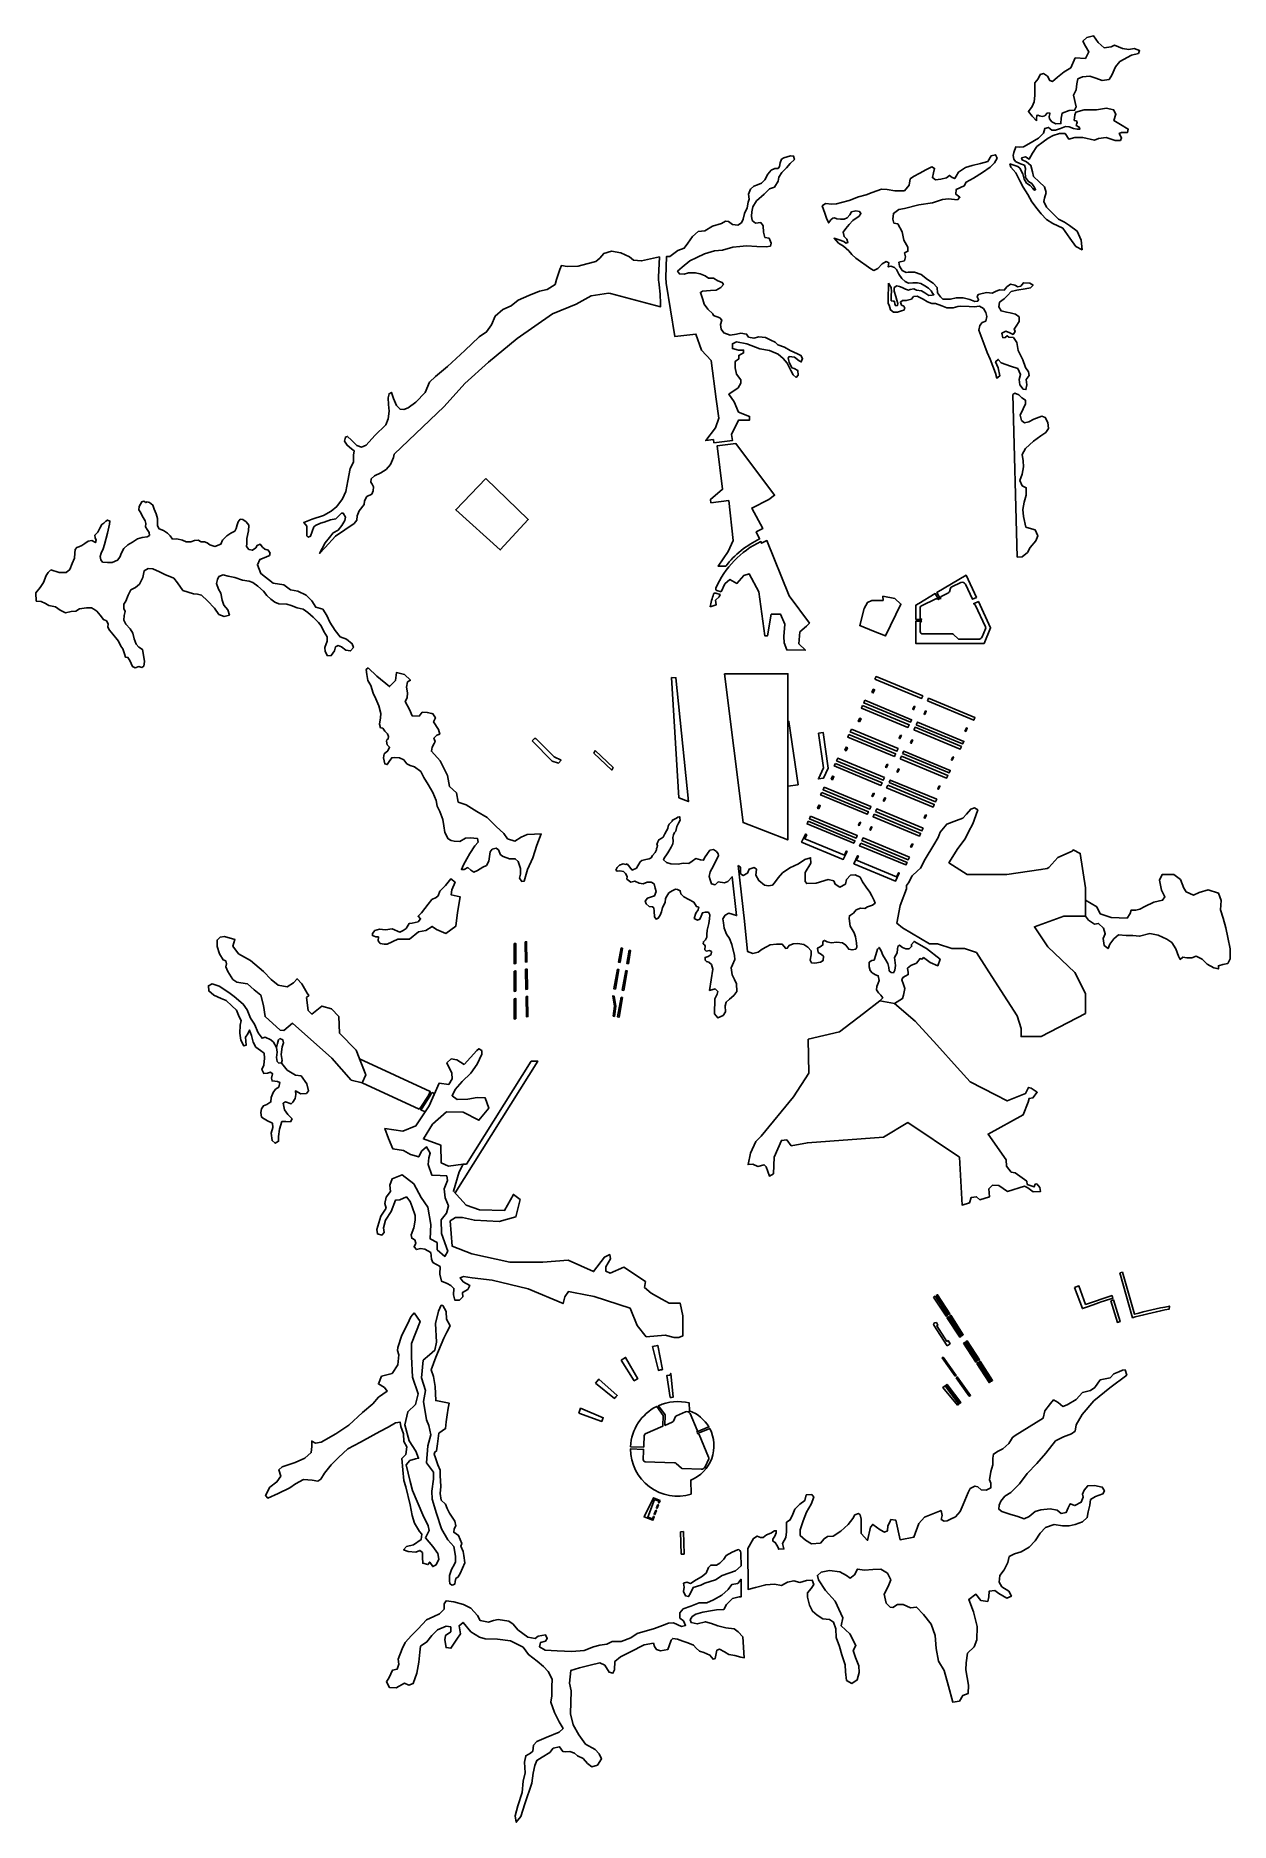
# Model space of a CAD drawing. Header units: millimetres. Extents: x 2241460 to 2245648, y 376960 to 383222.
import ezdxf

# ---------------------------------------------------------------- set-up
doc = ezdxf.new("R2010")
doc.units = ezdxf.units.MM
doc.layers.add('благоустройство_зеленые насаждения', color=18, linetype='Continuous', true_color=0x000000)

msp = doc.modelspace()

# ---------------------------------------------------------------- linework, layer by layer
at = {"layer": 'благоустройство_зеленые насаждения'}
for points in [[(2244969.1, 382922.9), (2244953.4, 382939.4), (2244940.7, 382956.1), (2244954, 382973.5), (2244960.2, 382989.7), (2244962.4, 383012.1), (2244963.1, 383040.5), (2244962.4, 383056.2), (2244975.2, 383070.4), (2244981.9, 383085.7), (2244993, 383088.9), (2245006.8, 383080), (2245015.4, 383064.3), (2245024.3, 383061.5), (2245042, 383076.1), (2245065.5, 383094.9), (2245088.9, 383109.1), (2245104.9, 383143.7), (2245140.1, 383141.5), (2245152.6, 383165.3), (2245140.1, 383185.2), (2245131.6, 383202.3), (2245145.8, 383215.9), (2245168.6, 383221.6), (2245185, 383197.8), (2245206.1, 383179.6), (2245230.5, 383183), (2245241.9, 383188.7), (2245270.3, 383176.7), (2245292.5, 383173.3), (2245311.3, 383176.7), (2245330.1, 383169.3), (2245326.3, 383159.4), (2245302.2, 383153.7), (2245261, 383130.8), (2245245.5, 383112.5), (2245232.4, 383083.9), (2245223.2, 383067.8), (2245198.6, 383064.4), (2245176.3, 383072.4), (2245155.6, 383080.4), (2245130.4, 383077.6), (2245113.8, 383070.7), (2245109.8, 383052.9), (2245108.1, 383032.3), (2245099, 383013.4), (2245107.5, 382972.8), (2245102.4, 382960.2), (2245082.9, 382959.6), (2245058.9, 382950.5), (2245054.9, 382932.7), (2245054.3, 382913.5), (2245036.1, 382912.9), (2245022, 382920), (2245014.3, 382930.5), (2245013.2, 382938.8), (2245015.5, 382947.6), (2245013.8, 382951.7), (2245006.1, 382950.5), (2244997.9, 382941.1), (2244989.1, 382938.8), (2244979.7, 382941.1), (2244973.8, 382943.5), (2244970.3, 382942.3), (2244969.1, 382930.5)], [(2245100.8, 382924.1), (2245103.3, 382944.7), (2245107.2, 382954.1), (2245135.8, 382961.7), (2245179.4, 382962.4), (2245213.8, 382967.9), (2245239.2, 382961.9), (2245247.3, 382946.6), (2245240, 382924.1), (2245263.5, 382910.6), (2245290.5, 382894.2), (2245288.1, 382882.5), (2245266.4, 382882.5), (2245258.8, 382879), (2245267, 382864.3), (2245262.9, 382854.9), (2245244.7, 382854.3), (2245212.5, 382865.5), (2245186.7, 382861.4), (2245172, 382856.1), (2245131, 382864.9), (2245102.8, 382865.5), (2245081.7, 382859.6), (2245068.8, 382879), (2245049.4, 382879), (2245027.7, 382872.5), (2245010.1, 382863.1), (2244992.5, 382850.2), (2244970.3, 382833.2), (2244955, 382810.4), (2244943.3, 382789.3), (2244930.3, 382797.3), (2244916.2, 382793.6), (2244918.3, 382786.2), (2244934.2, 382779.5), (2244949.2, 382767.3), (2244955.2, 382745.1), (2244958.5, 382728.5), (2244978, 382709.6), (2244996.3, 382692.5), (2245002.2, 382672.4), (2244996.8, 382652.3), (2244994.5, 382641.1), (2245003.9, 382621.1), (2245029.9, 382595.1), (2245046.4, 382579.1), (2245067.1, 382567.9), (2245084.8, 382556.1), (2245111.4, 382536.6), (2245125.6, 382504.8), (2245128.5, 382471.7), (2245106.7, 382482.3), (2245085.4, 382511.8), (2245060.6, 382547.3), (2245025.8, 382563.8), (2245003.3, 382577.4), (2244985, 382596.8), (2244970.9, 382615.1), (2244952, 382639.9), (2244938.4, 382665.3), (2244922.4, 382690.7), (2244910, 382712.6), (2244896.5, 382741.5), (2244879.3, 382760.4), (2244875.6, 382772.5), (2244903.2, 382763.6), (2244910.9, 382757.2), (2244920.9, 382737.8), (2244925, 382719), (2244933.8, 382704.9), (2244946.7, 382696.1), (2244955.6, 382686.7), (2244960.9, 382680.2), (2244965.6, 382681.9), (2244962, 382690.2), (2244952, 382703.1), (2244940.3, 382710.2), (2244929.7, 382724.9), (2244928.5, 382743.7), (2244929.7, 382756.6), (2244926.2, 382767.8), (2244912.6, 382773), (2244895.6, 382780.7), (2244889.7, 382789.5), (2244887.4, 382801.8), (2244889.1, 382812.4), (2244896.8, 382832.4), (2244909.7, 382830.6), (2244923.2, 382831.8), (2244942, 382842.4), (2244975.5, 382863), (2244993.2, 382880), (2244998.5, 382896.5), (2245010.8, 382900), (2245022.6, 382891.2), (2245035.5, 382891.2), (2245052.6, 382897), (2245070.2, 382902.9), (2245083.1, 382902.3), (2245098.4, 382897), (2245110.8, 382894.7), (2245121.3, 382894.7), (2245118.4, 382901.2), (2245108.4, 382907), (2245109.6, 382911.2), (2245111.9, 382916.4), (2245109, 382922.9)], [(2243837.3, 381794.6), (2243902.5, 381802.7), (2243899, 381824.2), (2243924, 381874.7), (2243962.5, 381874.7), (2243962.5, 381887.2), (2243924.1, 381902.6), (2243909, 381938.9), (2243889.9, 381964.8), (2243922.3, 381987), (2243931.7, 382003.3), (2243931.7, 382015.2), (2243916.5, 382035.2), (2243912.2, 382057.6), (2243912.2, 382080.3), (2243924.9, 382088.6), (2243924.9, 382101), (2243941.6, 382109.7), (2243941.6, 382119.9), (2243924.2, 382119.9), (2243902.7, 382125), (2243902.7, 382142.1), (2243917.3, 382148.3), (2243952.6, 382141.8), (2243998.1, 382124.3), (2244032.7, 382118.1), (2244063.3, 382105.7), (2244080.8, 382090.8), (2244094.2, 382073.7), (2244107.7, 382047.9), (2244115, 382033.3), (2244125.9, 382024.2), (2244133.2, 382032.2), (2244131.4, 382048.6), (2244119.4, 382055.2), (2244111, 382058.1), (2244101.9, 382077.7), (2244098.6, 382091.2), (2244101.9, 382097), (2244120.1, 382095.2), (2244136.8, 382082.1), (2244143.7, 382078.1), (2244148.5, 382090.1), (2244143, 382101), (2244130.6, 382106.5), (2244105.2, 382118.5), (2244085.5, 382130.5), (2244061.9, 382137.8), (2244052.8, 382147.6), (2244036.7, 382154.9), (2244018.2, 382163.6), (2243995.3, 382165.8), (2243977.1, 382161.8), (2243959.2, 382165.4), (2243952, 382175.6), (2243931.6, 382178.5), (2243917.4, 382175.6), (2243894.8, 382172.3), (2243872.3, 382180.7), (2243863.5, 382193.6), (2243861.3, 382209.2), (2243865.3, 382224.5), (2243858.4, 382232.5), (2243835.8, 382241.2), (2243833.5, 382246.7), (2243816.4, 382262.7), (2243803.3, 382281.3), (2243798.6, 382297.3), (2243790.6, 382322), (2243797.1, 382326.4), (2243825.5, 382328.2), (2243845.9, 382330), (2243861.6, 382338.8), (2243871, 382349.7), (2243867, 382356.3), (2243851, 382362.9), (2243836.1, 382372.4), (2243819, 382371.6), (2243807.3, 382380), (2243789.8, 382387.6), (2243772, 382390.9), (2243748, 382390.9), (2243733.8, 382386.2), (2243716.7, 382386.5), (2243710.5, 382396), (2243726.5, 382410.6), (2243753.8, 382433.1), (2243777.4, 382443.8), (2243804.7, 382456.9), (2243839.3, 382467.5), (2243867.7, 382470), (2243904.1, 382480.6), (2243928.5, 382482.4), (2243952.2, 382485.4), (2243988.6, 382482.8), (2244020.6, 382482.1), (2244035.6, 382484.3), (2244038.8, 382494.4), (2244031.2, 382511.5), (2244016.3, 382514.5), (2244011.5, 382533), (2244010.5, 382554.8), (2244002.1, 382567.2), (2243983.2, 382564.7), (2243971.5, 382574.1), (2243969, 382588.7), (2243970.1, 382604.1), (2243974.1, 382621.7), (2243987, 382642.6), (2244014.4, 382666.4), (2244032.6, 382685.4), (2244049.8, 382691.2), (2244063.4, 382711.9), (2244065, 382726.4), (2244076.3, 382742.3), (2244092.1, 382758.8), (2244105.5, 382774.1), (2244119.8, 382788.1), (2244117.2, 382799.8), (2244105.7, 382801), (2244083, 382794.1), (2244074.5, 382788.8), (2244070.1, 382776.1), (2244067.6, 382763.3), (2244062.5, 382756.8), (2244051, 382756.6), (2244038.6, 382750.2), (2244027.1, 382736.4), (2244015.8, 382717), (2244004.5, 382705), (2243990.8, 382698.6), (2243977.4, 382694.2), (2243965.5, 382683.9), (2243959.3, 382666.2), (2243960.9, 382648.9), (2243958.3, 382637.8), (2243954.1, 382618.7), (2243945.4, 382598.9), (2243940.6, 382578.7), (2243933.9, 382566.1), (2243921.7, 382557.3), (2243903.3, 382559.6), (2243889.1, 382570), (2243878.5, 382571.4), (2243864.2, 382563.3), (2243832.6, 382554.6), (2243805.6, 382538.1), (2243782.1, 382535.2), (2243762.1, 382517.5), (2243746.8, 382494), (2243733.9, 382477.6), (2243711.5, 382468.8), (2243683.3, 382447.6), (2243671.8, 382448.1), (2243669.1, 382374.6), (2243670.3, 382354.7), (2243701, 382166.9), (2243774.7, 382176), (2243794.6, 382119.8), (2243828.5, 382083.2), (2243845.3, 381948.1), (2243855, 381881.1), (2243842.9, 381847), (2243809.3, 381802.8), (2243836.2, 381806.1)], [(2244449.5, 382354.8), (2244449.8, 382333.1), (2244448.3, 382316.6), (2244448.3, 382299.6), (2244448.3, 382282.7), (2244452.5, 382277.4), (2244456.6, 382260.5), (2244467.2, 382252.9), (2244481.5, 382252.6), (2244495.8, 382257.8), (2244503.7, 382260.1), (2244507.1, 382266.9), (2244503.3, 382273.3), (2244495.4, 382277.8), (2244491.6, 382288), (2244499.2, 382293.2), (2244512, 382293.2), (2244530, 382298.1), (2244537.6, 382307.9), (2244550, 382308.3), (2244571.4, 382298.5), (2244586.5, 382288.7), (2244602.3, 382283.1), (2244615.1, 382283.1), (2244637.3, 382274.4), (2244654.7, 382268.4), (2244676.1, 382267.6), (2244692.7, 382272.5), (2244702.6, 382273.2), (2244732.7, 382272.5), (2244750.4, 382271), (2244769.3, 382273.2), (2244783.2, 382265), (2244791.5, 382251.4), (2244795.2, 382237.5), (2244790.7, 382221.7), (2244778.3, 382216.8), (2244770.4, 382205.9), (2244766.6, 382190.1), (2244773.4, 382171.2), (2244787.1, 382133.5), (2244796.2, 382111.8), (2244806.4, 382088.3), (2244825.1, 382039), (2244829.3, 382021.5), (2244840.1, 382029.4), (2244834.1, 382057.6), (2244825.1, 382078.7), (2244834.7, 382087.1), (2244844.9, 382075.1), (2244877.4, 382063.7), (2244903.3, 382055.2), (2244913, 382034.2), (2244908.2, 382016.1), (2244910.6, 381998.1), (2244921.5, 381982.9), (2244931.7, 381981.1), (2244934.7, 381998.5), (2244932.9, 382016.6), (2244942.6, 382030.4), (2244940.7, 382043.1), (2244929.9, 382059.3), (2244920.3, 382085.2), (2244904.6, 382118.9), (2244899.8, 382145.8), (2244887.7, 382164.4), (2244871.5, 382165), (2244865.5, 382169.8), (2244859.4, 382163.8), (2244851, 382163.2), (2244847.4, 382179.5), (2244861.2, 382186.1), (2244875.1, 382180.1), (2244886.5, 382174.7), (2244893.8, 382184.9), (2244890.8, 382193.3), (2244897.4, 382203.6), (2244908.2, 382220.4), (2244907.6, 382236.1), (2244895.6, 382245.7), (2244876.3, 382250.5), (2244863.7, 382252.9), (2244844.4, 382257.1), (2244836.6, 382271), (2244839, 382287.2), (2244855.2, 382299.3), (2244867.3, 382311.3), (2244880.5, 382325.7), (2244900.4, 382329.4), (2244928.7, 382334.2), (2244947.3, 382338.4), (2244957, 382347.4), (2244944.9, 382354.6), (2244922.7, 382355.8), (2244913.6, 382343.8), (2244903.4, 382342), (2244892.6, 382347.4), (2244877.5, 382351), (2244864.3, 382341.4), (2244855.8, 382330), (2244839, 382330.6), (2244824.5, 382325.1), (2244813.1, 382319.1), (2244795, 382322.1), (2244778.2, 382317.9), (2244763.7, 382314.3), (2244761.3, 382306.5), (2244765.5, 382296.9), (2244762.5, 382291.4), (2244752.3, 382289.6), (2244735.4, 382297.5), (2244711.9, 382302.9), (2244686.6, 382302.9), (2244667.4, 382298.7), (2244640.9, 382298.7), (2244631.7, 382306), (2244622.1, 382319.9), (2244620.3, 382339.1), (2244606.5, 382354.2), (2244586, 382367.4), (2244564.9, 382384.3), (2244540.8, 382393.3), (2244519.2, 382392.7), (2244511.2, 382391.6), (2244497.3, 382398.8), (2244488.3, 382414.4), (2244486.5, 382427.7), (2244505.8, 382433.1), (2244510, 382446.9), (2244506.4, 382460.2), (2244517.8, 382466.2), (2244517.8, 382480.6), (2244504, 382505.3), (2244497.3, 382534.2), (2244482.3, 382562.5), (2244469.1, 382564.9), (2244464.7, 382579.1), (2244467.1, 382599), (2244486.4, 382612.3), (2244506.4, 382616.6), (2244556.5, 382628.6), (2244603.6, 382635.9), (2244639.3, 382648), (2244660.4, 382650.4), (2244691.2, 382646.8), (2244700.3, 382655.2), (2244686.4, 382666.1), (2244687, 382682.4), (2244715.4, 382695.7), (2244722.7, 382708.6), (2244747.5, 382722.5), (2244779.5, 382742.5), (2244806.1, 382761.2), (2244821.2, 382776.3), (2244830.3, 382792.6), (2244825.5, 382804.7), (2244810.3, 382801), (2244797.7, 382781.1), (2244772.3, 382773.3), (2244743.3, 382767.2), (2244720.3, 382760), (2244695.6, 382743.7), (2244687.1, 382729.2), (2244682.3, 382720.7), (2244672.6, 382724.3), (2244664.1, 382732.2), (2244652.7, 382723.7), (2244633.9, 382718.9), (2244615.2, 382716.5), (2244603.7, 382724.3), (2244608, 382740.6), (2244611.6, 382756.3), (2244601.9, 382761.8), (2244580.2, 382752.1), (2244559.6, 382739.4), (2244537.9, 382728.6), (2244525.8, 382719.5), (2244522.2, 382698.4), (2244505.9, 382678.4), (2244472, 382678.4), (2244445.4, 382682.7), (2244425.3, 382683.8), (2244392.7, 382672.4), (2244371.5, 382664.5), (2244344.4, 382656.7), (2244311.7, 382644.6), (2244285.1, 382637.3), (2244267.6, 382632.5), (2244250.7, 382631.3), (2244229, 382633.1), (2244217.5, 382625.3), (2244226.5, 382599.3), (2244233.8, 382578.1), (2244240.6, 382565.8), (2244243.2, 382570.5), (2244248.6, 382577.3), (2244254.4, 382582.7), (2244260.9, 382583.8), (2244268.5, 382579.8), (2244281.1, 382578.8), (2244294.8, 382579.1), (2244305.3, 382583.5), (2244314, 382593.6), (2244320.5, 382604.4), (2244335.3, 382607.3), (2244348.3, 382605.5), (2244353, 382598.6), (2244346.9, 382588.9), (2244324.8, 382573.7), (2244312.5, 382560.3), (2244299.9, 382545.5), (2244291.2, 382533.6), (2244294.1, 382517.7), (2244303.5, 382508.7), (2244307.5, 382496.8), (2244299.9, 382494.2), (2244292.7, 382500), (2244277.1, 382506.5), (2244259.1, 382511.6), (2244274.1, 382494.9), (2244292.3, 382483.8), (2244310.3, 382467.1), (2244321.1, 382455.4), (2244335.5, 382441.5), (2244387.5, 382404.4), (2244398.6, 382399.3), (2244412.8, 382405.8), (2244428, 382421.7), (2244441.3, 382429.9), (2244451.4, 382425.1), (2244448.8, 382411.2), (2244457.5, 382413.7), (2244470.3, 382409.3), (2244477.9, 382401.7), (2244486.6, 382386.1), (2244496.8, 382370.8), (2244507.7, 382359.9), (2244519.4, 382354.8), (2244535.4, 382355.1), (2244551.8, 382355.5), (2244562.7, 382353.3), (2244576.9, 382344.6), (2244590, 382337.3), (2244599.1, 382327.5), (2244604.5, 382318.8), (2244608.9, 382314), (2244602.7, 382311.9), (2244591.8, 382311.1), (2244577.2, 382320.9), (2244566, 382327.1), (2244547.8, 382330), (2244538.3, 382334), (2244526.3, 382331.9), (2244519.7, 382329.3), (2244509.2, 382333), (2244497.2, 382339.5), (2244488.8, 382342.4), (2244479, 382344.6), (2244469.9, 382338.8), (2244469.9, 382326.4), (2244475, 382307.9), (2244479.4, 382294.4), (2244483, 382283.1), (2244481.2, 382275.5), (2244475.7, 382275.1), (2244472.1, 382281.3), (2244470.6, 382291.1), (2244467, 382290.8), (2244459.7, 382292.9), (2244459, 382299.9), (2244459.4, 382312.6), (2244460.8, 382324.9), (2244459, 382339.5), (2244453.5, 382349)], [(2244885.8, 381963.8), (2244901.2, 381394.3), (2244918.4, 381395), (2244937.5, 381410.3), (2244946.5, 381428.1), (2244966.3, 381451.1), (2244973.3, 381469), (2244963.7, 381490), (2244943.3, 381495.1), (2244931.8, 381499.6), (2244923.5, 381536), (2244920.9, 381560.8), (2244926, 381586.4), (2244933.1, 381611.2), (2244933.1, 381637.4), (2244919, 381644.4), (2244910.1, 381662.9), (2244918.4, 381684.6), (2244922.9, 381710.1), (2244921.6, 381731.6), (2244918.4, 381753.9), (2244930.5, 381774.9), (2244958, 381800.5), (2244984.1, 381819), (2245001.4, 381831.1), (2245010.9, 381844.5), (2245009, 381865.5), (2244999.5, 381884), (2244987.3, 381887.9), (2244959.9, 381877.7), (2244941.4, 381868.1), (2244926.7, 381864.3), (2244915.9, 381873.2), (2244912, 381891.1), (2244921.6, 381913.4), (2244930.5, 381931.3), (2244929.9, 381944.7), (2244917.8, 381952.9), (2244906.9, 381963.2), (2244892.9, 381968.3)], [(2243038.1, 381669.5), (2243186.4, 381526.4), (2243088.4, 381419.2), (2242932.4, 381560)], [(2241512.5, 381349.2), (2241541.3, 381339.8), (2241566.4, 381339.7), (2241579, 381350.2), (2241587.7, 381371.5), (2241595.6, 381390.9), (2241597.1, 381408.3), (2241598.2, 381420.5), (2241603.6, 381427.5), (2241610.4, 381429.6), (2241621, 381435.3), (2241631.5, 381441.6), (2241643, 381449.7), (2241656.7, 381452.7), (2241669.1, 381445.3), (2241672, 381453.6), (2241667.6, 381462.1), (2241667.4, 381471.1), (2241677.2, 381482.1), (2241684.2, 381495.9), (2241691.1, 381508.9), (2241699, 381513.3), (2241705.9, 381520.5), (2241711.8, 381524), (2241720.1, 381520.7), (2241718.8, 381510), (2241711.6, 381478.5), (2241700.5, 381437.8), (2241696.4, 381422.7), (2241689.2, 381408.2), (2241685.7, 381395.8), (2241687.7, 381384.2), (2241694.2, 381376.4), (2241711.4, 381374.7), (2241728.1, 381374.9), (2241746.9, 381383.4), (2241754.3, 381393.6), (2241760.3, 381409.5), (2241768.8, 381424.7), (2241782.5, 381437.1), (2241798.7, 381446.5), (2241816.6, 381458.7), (2241832.5, 381463.4), (2241850.1, 381465.7), (2241858.2, 381470.2), (2241857.3, 381480), (2241850.8, 381490.9), (2241844.1, 381500), (2241845.6, 381512.4), (2241843.8, 381521.4), (2241836.4, 381532.5), (2241825.3, 381552.7), (2241821.2, 381560.1), (2241822.3, 381571.5), (2241827.1, 381580), (2241831.5, 381587.4), (2241838.5, 381589.8), (2241845.7, 381585.4), (2241850.1, 381587.4), (2241858.6, 381586.1), (2241870.1, 381576.5), (2241874.9, 381562.5), (2241882.4, 381546.4), (2241886.3, 381529.3), (2241887, 381512.8), (2241886.5, 381503.6), (2241892, 381492.7), (2241907.7, 381487), (2241921.2, 381478.5), (2241931.1, 381468.7), (2241939.7, 381457.4), (2241954.1, 381458.7), (2241974.2, 381453.3), (2241986.6, 381447.8), (2242003.5, 381447.8), (2242015.9, 381452.6), (2242029.7, 381453.5), (2242040.1, 381447.4), (2242051.3, 381447.4), (2242060.7, 381443.7), (2242070.1, 381437.1), (2242087.2, 381431.7), (2242109.2, 381439.8), (2242114.5, 381453.1), (2242129.3, 381468.6), (2242144.2, 381477.7), (2242157.6, 381485.6), (2242162.6, 381494.4), (2242165.7, 381507.2), (2242169.4, 381517.9), (2242177, 381527.1), (2242186.4, 381526.5), (2242197.6, 381517.3), (2242206.9, 381505.7), (2242205.4, 381485.9), (2242199.7, 381459.9), (2242200, 381441.3), (2242199.1, 381430.8), (2242207, 381420.5), (2242219.4, 381418.3), (2242231.2, 381426.8), (2242235.8, 381435.3), (2242247.1, 381439.5), (2242254.4, 381429.2), (2242263.5, 381422.5), (2242274.9, 381417.9), (2242281.4, 381408.3), (2242279.2, 381399.8), (2242266.6, 381394.5), (2242245.8, 381386.1), (2242236.9, 381367.1), (2242248.6, 381336.4), (2242292.2, 381302.9), (2242330.1, 381297.3), (2242353.2, 381279.3), (2242378.3, 381274.9), (2242408.5, 381260.9), (2242428, 381241.4), (2242442, 381218.5), (2242466, 381211.8), (2242480, 381190), (2242491.1, 381166), (2242510.1, 381136.4), (2242527, 381115), (2242548.8, 381106.6), (2242568.9, 381090.4), (2242573.9, 381077), (2242563.8, 381065.3), (2242547.6, 381068.1), (2242531.4, 381079.3), (2242520.3, 381084.3), (2242510.8, 381079.3), (2242506.9, 381065.9), (2242495.7, 381049.1), (2242482.9, 381048.6), (2242475, 381063.1), (2242473.4, 381077.6), (2242481.2, 381099.9), (2242481.2, 381114.4), (2242469.5, 381132.9), (2242461.1, 381153), (2242451.6, 381165.2), (2242432, 381183.1), (2242414.2, 381200.4), (2242397.4, 381212.1), (2242376.2, 381216.6), (2242355.5, 381225), (2242340.5, 381228.9), (2242312.5, 381230), (2242297.5, 381236.7), (2242284.1, 381246.2), (2242270.1, 381260.1), (2242257.8, 381275.2), (2242238.3, 381292), (2242221.5, 381304.8), (2242208.5, 381310), (2242185, 381313.3), (2242157.7, 381322.3), (2242134.2, 381327.8), (2242116.4, 381331.7), (2242101.8, 381325.6), (2242097.4, 381315.6), (2242094, 381302.2), (2242100.7, 381282.1), (2242108.5, 381268.1), (2242113.6, 381243), (2242119.1, 381226.2), (2242133.1, 381208.9), (2242138.7, 381191.1), (2242120.8, 381186), (2242101.8, 381192.7), (2242086.2, 381215.6), (2242061.6, 381240.7), (2242041, 381260.3), (2242026.4, 381264.2), (2242013.4, 381265.3), (2241976, 381277.6), (2241957, 381303.9), (2241943.6, 381320.6), (2241912.3, 381332.9), (2241893.9, 381342.4), (2241869.9, 381353.6), (2241854.2, 381354.7), (2241840.3, 381346.3), (2241835.3, 381322.3), (2241823.5, 381299.4), (2241810.1, 381288.2), (2241792.8, 381279.3), (2241783.8, 381260.8), (2241776, 381239.6), (2241768.7, 381228.9), (2241768.2, 381214.4), (2241773.8, 381203.3), (2241769.9, 381189.3), (2241768.2, 381172.6), (2241775.4, 381158.6), (2241790.5, 381142.4), (2241800.6, 381127.3), (2241805, 381107.8), (2241811.7, 381088.8), (2241821.2, 381078.8), (2241833.5, 381070.4), (2241838, 381050.3), (2241841.3, 381028.5), (2241839.1, 381012.3), (2241831.3, 381007.3), (2241821.2, 381010.7), (2241808.4, 381006.2), (2241798.9, 381010.7), (2241789.4, 381031.9), (2241782.7, 381042.5), (2241774.9, 381043), (2241771, 381054.8), (2241764.8, 381072.1), (2241758.1, 381082.1), (2241749.8, 381100), (2241745.3, 381105.6), (2241729.6, 381124.5), (2241718.4, 381138.5), (2241712.3, 381149.1), (2241713.4, 381160.8), (2241707.8, 381170.9), (2241697.2, 381175.9), (2241686, 381190.4), (2241674.3, 381204.4), (2241663.7, 381211.6), (2241655.7, 381216.7), (2241637.8, 381216.7), (2241613.2, 381213.3), (2241600.4, 381204.4), (2241584.2, 381203.3), (2241564.1, 381199.4), (2241545.7, 381207.7), (2241528.9, 381219.5), (2241506, 381224.5), (2241494.3, 381231.8), (2241478.7, 381238.5), (2241461.3, 381240.1), (2241459.6, 381269.2), (2241475.3, 381287.6), (2241487, 381305), (2241496.5, 381330.1), (2241503.8, 381340.7)], [(2244430, 381257.6), (2244471.8, 381248.5), (2244493.2, 381229.7), (2244439.5, 381118.1), (2244397.1, 381135.1), (2244349.1, 381154.4), (2244364.2, 381213.8), (2244376.5, 381235.4), (2244391.3, 381242.6), (2244430.6, 381242.2)], [(2242625.5, 381006.5), (2242656.2, 380976.7), (2242700.5, 380940.1), (2242720.7, 380961.3), (2242724.6, 380989.2), (2242752.5, 380982.5), (2242773.6, 380962.3), (2242763.5, 380956.7), (2242759.4, 380937.7), (2242762.8, 380918.8), (2242761.6, 380901), (2242754.8, 380887.7), (2242770, 380859.7), (2242779.4, 380837.8), (2242803.7, 380836.6), (2242815, 380851), (2242832.8, 380849.5), (2242848.4, 380846.5), (2242852.5, 380844.9), (2242861.3, 380830.6), (2242854.5, 380816.5), (2242872.3, 380790), (2242876.4, 380773.7), (2242865.8, 380770.6), (2242856, 380759.3), (2242860.1, 380747.5), (2242857.1, 380740.3), (2242850.3, 380727.8), (2242846.9, 380713.8), (2242878.1, 380679.7), (2242903.3, 380628.4), (2242911, 380590.6), (2242935.2, 380567.4), (2242941, 380535.4), (2242969.1, 380525.7), (2243005.9, 380502.5), (2243042.8, 380481.2), (2243073.8, 380450.2), (2243101.1, 380425.8), (2243114, 380406.8), (2243140, 380398.8), (2243161.7, 380412.1), (2243183.4, 380422.4), (2243209, 380422.8), (2243231.9, 380424.3), (2243217, 380384.7), (2243202.5, 380340), (2243184.6, 380299.6), (2243172.4, 380258.8), (2243163.6, 380257.3), (2243156, 380268.7), (2243159, 380282.8), (2243159.8, 380302.7), (2243151.4, 380327.5), (2243141.1, 380336.6), (2243120.5, 380337), (2243098.8, 380344.2), (2243088.9, 380351.1), (2243082.4, 380367.9), (2243074.4, 380374), (2243060.2, 380370.2), (2243053, 380360.6), (2243048, 380328.2), (2243040, 380313), (2243027.1, 380307.3), (2243009.1, 380296.2), (2242995.3, 380289.7), (2242985.8, 380296.5), (2242974.7, 380306.1), (2242962.2, 380299.2), (2242952.6, 380299.6), (2242959.9, 380315.2), (2242970.9, 380336.2), (2242982, 380355.3), (2242999.5, 380382.3), (2243010.6, 380394.9), (2243008.7, 380407.9), (2242983.5, 380410.6), (2242966.4, 380409), (2242946.9, 380397.6), (2242927.4, 380398), (2242916, 380401), (2242906, 380406.9), (2242893.8, 380429.4), (2242890.3, 380452.6), (2242886.9, 380474.3), (2242877, 380502.9), (2242866.7, 380521.6), (2242863.3, 380541.1), (2242851.6, 380569.3), (2242836.3, 380596.7), (2242820.4, 380621.1), (2242809.5, 380643.1), (2242788.1, 380659.6), (2242772.3, 380663.2), (2242761.3, 380669.9), (2242750.3, 380683.3), (2242735.1, 380690), (2242718.6, 380691.9), (2242708.1, 380690.8), (2242698.4, 380678), (2242692.3, 380667), (2242683.7, 380670.1), (2242679.5, 380690.2), (2242681.9, 380704.2), (2242694.7, 380715.2), (2242700.2, 380727.4), (2242692.3, 380736.5), (2242689.2, 380749.3), (2242690.4, 380753.6), (2242695.3, 380756.7), (2242696.5, 380765.8), (2242692.9, 380774.3), (2242683.7, 380784.1), (2242676.4, 380794.5), (2242669.1, 380796.3), (2242665.4, 380808.5), (2242669.1, 380830.4), (2242669.7, 380845.9), (2242663, 380873.4), (2242652, 380897.8), (2242643.4, 380917.3), (2242634.9, 380944.1), (2242624.5, 380961.8), (2242620.3, 380983.1), (2242618.4, 381000.2)], [(2243874.8, 380985.3), (2244097.1, 380985.3), (2244096.8, 380403.1), (2243940.1, 380463.5)], [(2243714.8, 380550.3), (2243748.4, 380537), (2243704.5, 380971.5), (2243689.4, 380971.6)], [(2244391.5, 380920.1), (2244396.6, 380931), (2244401.2, 380929.1), (2244396.1, 380918.2)], [(2244402.2, 380966.5), (2244406.5, 380975.6), (2244570.1, 380907.6), (2244565.8, 380898.6)], [(2244358.8, 380874.1), (2244522.5, 380806.1), (2244518.2, 380797.1), (2244354.6, 380865)], [(2244367.3, 380892.2), (2244531, 380824.3), (2244526.7, 380815.2), (2244363.1, 380883.2)], [(2244539.9, 380871.5), (2244542.6, 380870.3), (2244537.5, 380859.4), (2244534.8, 380860.6)], [(2244586.2, 380890.1), (2244590.4, 380899.2), (2244753.1, 380831.6), (2244748.9, 380822.5)], [(2244096.9, 380591.2), (2244133, 380596.4), (2244100.9, 380818), (2244097, 380818)], [(2244348.5, 380816.7), (2244343.9, 380818.6), (2244349, 380829.5), (2244353.6, 380827.6)], [(2244538.5, 380788.6), (2244542.8, 380797.7), (2244705.5, 380730.1), (2244701.2, 380721)], [(2244547, 380806.7), (2244551.3, 380815.8), (2244714, 380748.2), (2244709.7, 380739.2)], [(2244577.3, 380842.9), (2244574.5, 380844.1), (2244579.6, 380854.9), (2244582.4, 380853.8)], [(2244717.8, 380784.5), (2244722.9, 380795.4), (2244725.7, 380794.3), (2244720.6, 380783.4)], [(2244204.6, 380777.6), (2244220.7, 380779.8), (2244238.4, 380653.9), (2244222.3, 380619.5), (2244204, 380616.8), (2244221.9, 380655)], [(2244311.2, 380772.6), (2244474.8, 380704.6), (2244470.6, 380695.6), (2244307, 380763.5)], [(2244319.7, 380790.7), (2244483.3, 380722.8), (2244479.1, 380713.7), (2244315.5, 380781.7)], [(2244492.2, 380770), (2244495, 380768.8), (2244489.9, 380757.9), (2244487.1, 380759.1)], [(2244526.9, 380742.6), (2244532, 380753.4), (2244534.8, 380752.3), (2244529.7, 380741.4)], [(2243421.2, 380716.5), (2243416.8, 380706.9), (2243479.6, 380647.6), (2243484, 380657.2)], [(2244263.6, 380671.1), (2244427.2, 380603.1), (2244423, 380594.1), (2244259.4, 380662)], [(2244435.7, 380621.3), (2244431.5, 380612.2), (2244267.9, 380680.2), (2244272.1, 380689.2)], [(2244296.2, 380717.1), (2244301.3, 380728), (2244306, 380726.1), (2244300.9, 380715.2)], [(2244444.6, 380668.5), (2244447.4, 380667.3), (2244442.3, 380656.4), (2244439.5, 380657.6)], [(2244490.9, 380687.1), (2244495.2, 380696.2), (2244657.9, 380628.6), (2244653.6, 380619.5)], [(2244499.4, 380705.2), (2244662.1, 380637.7), (2244666.4, 380646.7), (2244503.7, 380714.3)], [(2244675.3, 380693.9), (2244678, 380692.8), (2244672.9, 380681.9), (2244670.2, 380683)], [(2244248.6, 380615.6), (2244253.7, 380626.5), (2244258.3, 380624.6), (2244253.2, 380613.7)], [(2244451.8, 380603.7), (2244456.1, 380612.8), (2244618.8, 380545.2), (2244614.5, 380536.2)], [(2244479.3, 380641.1), (2244484.4, 380651.9), (2244487.1, 380650.8), (2244482, 380639.9)], [(2244216, 380569.6), (2244379.6, 380501.6), (2244375.4, 380492.6), (2244211.7, 380560.5)], [(2244224.5, 380587.7), (2244388.1, 380519.8), (2244383.9, 380510.7), (2244220.2, 380578.7)], [(2244397, 380567), (2244399.8, 380565.8), (2244394.7, 380554.9), (2244391.9, 380556.1)], [(2244431.7, 380539.6), (2244436.8, 380550.4), (2244439.5, 380549.3), (2244434.4, 380538.4)], [(2244447.6, 380594.7), (2244610.3, 380527.1), (2244606, 380518), (2244443.3, 380585.6)], [(2244627.7, 380592.4), (2244630.4, 380591.3), (2244625.3, 380580.4), (2244622.6, 380581.5)], [(2243533.5, 380318.6), (2243551.2, 380296.9), (2243565.9, 380304.3), (2243579.2, 380325.7), (2243585.5, 380331.2), (2243599.2, 380334.8), (2243610.5, 380336.6), (2243617.8, 380340.4), (2243622.8, 380348.3), (2243631.7, 380358.9), (2243636.6, 380368.2), (2243636.2, 380372.4), (2243639, 380377.4), (2243639.4, 380383.5), (2243637, 380386.7), (2243640.6, 380396.6), (2243644.8, 380403.5), (2243652.7, 380407.7), (2243659.9, 380412.9), (2243665, 380424.2), (2243671.7, 380434.4), (2243676.5, 380442.9), (2243677.5, 380451.1), (2243681, 380457.8), (2243686, 380462.8), (2243691.4, 380468.3), (2243692.5, 380472.1), (2243698.9, 380475.1), (2243706.4, 380479), (2243711.4, 380482.4), (2243718.1, 380484.2), (2243718.7, 380479), (2243719.1, 380472.3), (2243713.8, 380461.6), (2243707.2, 380449.7), (2243705.4, 380439.8), (2243703.9, 380433.6), (2243699.7, 380429.3), (2243695.7, 380420.5), (2243693.9, 380411.6), (2243694.9, 380398.7), (2243693.9, 380389.4), (2243687.2, 380377.8), (2243679.5, 380363.1), (2243676.3, 380357.9), (2243669.1, 380346.6), (2243664.8, 380340.9), (2243661.4, 380333.3), (2243671.7, 380323.2), (2243686.4, 380319.4), (2243711.8, 380318.1), (2243730.2, 380321.4), (2243749.9, 380320.2), (2243761.3, 380328.8), (2243774.6, 380337.5), (2243790.7, 380332.5), (2243801.6, 380331.8), (2243804.9, 380339.9), (2243815, 380355.4), (2243823.6, 380366.9), (2243836.7, 380369.2), (2243846.4, 380362.3), (2243852.7, 380353.8), (2243853.9, 380348.2), (2243836.4, 380312.3), (2243825, 380290.6), (2243820.9, 380274.7), (2243824.5, 380262.8), (2243829.7, 380248.9), (2243841.5, 380245.8), (2243852.3, 380255.6), (2243875, 380253), (2243886.9, 380257.6), (2243901.1, 380274), (2243917.2, 380137.9), (2243889.4, 380145.9), (2243876.8, 380138.8), (2243868.9, 380126.5), (2243871.5, 380112.2), (2243874.2, 380094), (2243882.2, 380072.1), (2243892.4, 380056.8), (2243900.4, 380036.2), (2243910.3, 379998.1), (2243911.5, 379983.6), (2243902.4, 379965.5), (2243898.7, 379954.3), (2243901.3, 379929.8), (2243909.9, 379913.4), (2243917.3, 379897.9), (2243917.8, 379871.9), (2243907.2, 379857.5), (2243892.3, 379844.2), (2243880.6, 379834.1), (2243876.9, 379821.2), (2243878.5, 379799.9), (2243870, 379787.7), (2243851.4, 379779.2), (2243839.8, 379792.9), (2243841.2, 379846.2), (2243849.2, 379862.7), (2243851.1, 379871.6), (2243845.8, 379877.3), (2243842, 379880.7), (2243822.3, 379875.3), (2243833.6, 379950), (2243829.1, 379965.8), (2243819.7, 379974.2), (2243812, 379976.5), (2243807, 379981.8), (2243806.7, 379990.9), (2243818, 379994.5), (2243827.7, 380001.5), (2243828.7, 380011.2), (2243821.7, 380015.2), (2243810.4, 380013.2), (2243806.4, 380017.5), (2243807.4, 380031.2), (2243804.7, 380034.6), (2243799.7, 380038.9), (2243801, 380046.2), (2243808.7, 380053.2), (2243812.7, 380061.9), (2243813, 380071.9), (2243814.4, 380086.1), (2243820, 380109.8), (2243822.3, 380126.1), (2243823.7, 380140.6), (2243818.6, 380149.3), (2243806.5, 380149.3), (2243797.4, 380147.3), (2243793.1, 380135.2), (2243788.4, 380125.1), (2243780, 380122.1), (2243768.9, 380127.8), (2243773.9, 380146.3), (2243782.7, 380157.7), (2243784.3, 380167.1), (2243776.3, 380169.1), (2243767.5, 380184.6), (2243750.1, 380193.7), (2243732.5, 380203.5), (2243721.1, 380213.3), (2243719.7, 380224.7), (2243710.3, 380228.7), (2243703.3, 380230.1), (2243690.8, 380224.3), (2243679.4, 380217), (2243672.4, 380206.2), (2243668.3, 380197.1), (2243666.6, 380183), (2243657.9, 380165.9), (2243653.8, 380151.1), (2243649.1, 380139.3), (2243642.7, 380128.2), (2243635, 380125.5), (2243629, 380133.3), (2243627.6, 380153.4), (2243627.3, 380164.5), (2243621.8, 380168.6), (2243610.1, 380169.6), (2243600.7, 380179.3), (2243596.6, 380188.7), (2243604.7, 380198.8), (2243615.8, 380202.1), (2243629.6, 380206.5), (2243635, 380222.6), (2243631.9, 380233.4), (2243628.2, 380248.5), (2243617.8, 380255.2), (2243603.4, 380255.2), (2243589.3, 380249.5), (2243575.8, 380251.2), (2243560, 380258.6), (2243546.8, 380255.3), (2243532.3, 380265.4), (2243533.3, 380274.4), (2243527.6, 380285.5), (2243520.6, 380291.6), (2243507.5, 380294.9), (2243498.1, 380293.6), (2243494.1, 380297.4), (2243498.5, 380306.4), (2243507, 380314.9), (2243518.9, 380319.3), (2243528.9, 380316.7)], [(2244176.9, 380486.2), (2244340.5, 380418.3), (2244336.2, 380409.2), (2244172.6, 380477.2)], [(2244205.6, 380512.2), (2244201, 380514.1), (2244206.1, 380525), (2244210.7, 380523.1)], [(2244399.9, 380493.2), (2244562.6, 380425.6), (2244558.4, 380416.5), (2244395.7, 380484.1)], [(2244404.2, 380502.2), (2244408.5, 380511.3), (2244571.1, 380443.7), (2244566.9, 380434.7)], [(2244512.8, 380231.2), (2244512.8, 380242.8), (2244519.9, 380252.5), (2244532.8, 380276.5), (2244551.1, 380294.2), (2244561.5, 380304.3), (2244578.1, 380335.5), (2244608.5, 380385.8), (2244623.8, 380411), (2244631.1, 380430), (2244654.3, 380458.5), (2244688.7, 380470.9), (2244710.3, 380478.7), (2244723, 380493), (2244738.5, 380510.7), (2244751.5, 380515.9), (2244762.5, 380508.1), (2244755.5, 380488.7), (2244745, 380459.7), (2244730.8, 380431.2), (2244718.5, 380406.6), (2244693.1, 380373.2), (2244661.7, 380323), (2244725.5, 380282), (2244864.3, 380282), (2244984.1, 380298.8), (2245005.8, 380303), (2245012, 380306.7), (2245043.5, 380341.8), (2245093.3, 380363.1), (2245097.8, 380367.6), (2245122.3, 380355.3), (2245140.4, 380234.5), (2245140.4, 380135.8), (2245065, 380135.8), (2244961.4, 380098.5), (2245008.4, 380027.8), (2245103, 379937.6), (2245140.2, 379864.4), (2245140.2, 379794.5), (2244984.7, 379713.4), (2244914.8, 379713.4), (2244914.8, 379741.6), (2244901.3, 379786.6), (2244833.7, 379891.4), (2244793.9, 379953), (2244758.3, 380008.1), (2244716.5, 380022.1), (2244671.4, 380022.1), (2244621.8, 380039), (2244593.8, 380038.4), (2244499.1, 380094.5), (2244479.6, 380110.5), (2244490.7, 380173.5)], [(2244580, 380490.9), (2244582.8, 380489.8), (2244577.7, 380478.9), (2244574.9, 380480)], [(2244163.1, 380421.6), (2244156.3, 380407.1), (2244295, 380349.5), (2244301.8, 380364), (2244304.5, 380362.8), (2244291.4, 380334.7), (2244145.3, 380395.4), (2244158.5, 380423.5)], [(2244168.4, 380468.1), (2244332, 380400.1), (2244327.7, 380391.1), (2244164.1, 380459)], [(2244349.4, 380465.5), (2244352.2, 380464.3), (2244347.1, 380453.4), (2244344.3, 380454.6)], [(2244384, 380438.1), (2244389.1, 380448.9), (2244391.9, 380447.8), (2244386.8, 380436.9)], [(2244352.3, 380391.7), (2244515, 380324.1), (2244510.8, 380315), (2244348.1, 380382.6)], [(2244523.5, 380342.2), (2244519.3, 380333.2), (2244356.6, 380400.7), (2244360.8, 380409.8)], [(2244532.4, 380389.4), (2244535.2, 380388.3), (2244530.1, 380377.4), (2244527.3, 380378.5)], [(2243922.2, 380313.7), (2243930.6, 380307), (2243930.6, 380284.1), (2243940.6, 380277.6), (2243955.2, 380286.4), (2243961.7, 380300.5), (2243978.7, 380305.8), (2243987, 380299.9), (2243985.2, 380278.8), (2243995.2, 380260.6), (2244014.6, 380244.7), (2244029.3, 380242.4), (2244043.4, 380244.7), (2244049.8, 380252.4), (2244062.7, 380269.4), (2244078.6, 380287.6), (2244103.3, 380304.6), (2244133.8, 380318.7), (2244156.7, 380334), (2244176.7, 380340.5), (2244177.9, 380321.1), (2244157.9, 380288.8), (2244157.9, 380257.1), (2244163.4, 380250), (2244196.3, 380251.2), (2244238, 380264.1), (2244257.9, 380260), (2244263.2, 380247.7), (2244279.7, 380237.7), (2244299.1, 380248.3), (2244302.6, 380264.7), (2244316.1, 380278.8), (2244332.5, 380280.6), (2244350.2, 380272.3), (2244358.4, 380255.9), (2244371.9, 380237.1), (2244384.8, 380220.1), (2244391.3, 380206.6), (2244399.5, 380190.1), (2244402.5, 380180.7), (2244393.6, 380174.3), (2244376.6, 380167.8), (2244366.6, 380161.9), (2244351.3, 380163.1), (2244336.7, 380157.8), (2244327.3, 380146.7), (2244312.6, 380137.3), (2244312, 380127.3), (2244315.5, 380100.9), (2244329.6, 380077.4), (2244334.3, 380063.3), (2244337.2, 380042.7), (2244338.4, 380026.9), (2244334.9, 380019.8), (2244322, 380017.5), (2244310.2, 380019.8), (2244300.2, 380033.9), (2244288.5, 380041.6), (2244269.1, 380043.9), (2244249.1, 380042.7), (2244234.5, 380046.2), (2244225.1, 380050.4), (2244219.8, 380046.8), (2244219.8, 380035.1), (2244210.4, 380028.6), (2244201, 380023.9), (2244202.8, 380008.4), (2244214.5, 380001.4), (2244222.1, 379994.9), (2244220.4, 379980.2), (2244211, 379973.8), (2244191, 379971.4), (2244179.8, 379972.6), (2244175.1, 379981.4), (2244178.7, 379999.6), (2244178.1, 380013.7), (2244166.9, 380026.6), (2244153.4, 380036.6), (2244131.7, 380039.6), (2244115.2, 380039), (2244101.1, 380032.5), (2244094.7, 380023.1), (2244089.4, 380022.5), (2244082.3, 380030.7), (2244077, 380037.2), (2244057.1, 380037.8), (2244034.8, 380035.4), (2244022.4, 380028.4), (2244006.6, 380019.6), (2243993.1, 380009.6), (2243974.3, 380004.9), (2243955.4, 380011.8), (2243944.9, 380118.2)], [(2244337.5, 380331.8), (2244478, 380273.4), (2244484.8, 380287.9), (2244487.6, 380286.8), (2244474.4, 380258.7), (2244328.3, 380319.4), (2244341.5, 380347.5), (2244344.3, 380346.3)], [(2242692.1, 380037.6), (2242728.9, 380055.5), (2242770.5, 380055.5), (2242801.9, 380080.6), (2242828.1, 380085.1), (2242849.2, 380099.4), (2242865.1, 380088.6), (2242898.2, 380075.4), (2242932.4, 380100), (2242938, 380148.8), (2242948, 380203.1), (2242916.2, 380210.9), (2242918.4, 380228.3), (2242930.1, 380254.5), (2242915.3, 380267), (2242896.9, 380243.3), (2242876.8, 380223.6), (2242870.7, 380207), (2242864.1, 380201.3), (2242848.8, 380194.3), (2242835.2, 380177.3), (2242812, 380147.8), (2242800.2, 380135.1), (2242808.9, 380126.4), (2242800.6, 380116.3), (2242779.6, 380110.6), (2242768.7, 380109.8), (2242758.2, 380091.8), (2242748.1, 380084.8), (2242736.3, 380079.6), (2242709, 380091.3), (2242685.8, 380087.8), (2242665.3, 380090), (2242649.1, 380085.7), (2242640.3, 380074.3), (2242640.3, 380067.3), (2242651.7, 380063.3), (2242661.3, 380062.9), (2242660, 380048.9), (2242667.9, 380039.7), (2242681.5, 380037.5)], [(2245140.4, 380192.2), (2245180.9, 380168.2), (2245192.6, 380144.3), (2245230.7, 380131.4), (2245286.4, 380128.1), (2245296.7, 380144.9), (2245300.6, 380156.6), (2245316.8, 380157.2), (2245331, 380159.8), (2245348.5, 380169.5), (2245380.2, 380185), (2245410.6, 380191.5), (2245419, 380203.8), (2245407.4, 380226.4), (2245400.3, 380262), (2245410, 380282.1), (2245450.7, 380282.1), (2245474, 380264), (2245485.6, 380234.2), (2245494.1, 380220.6), (2245519.3, 380209.6), (2245538.7, 380218.7), (2245570.4, 380227.7), (2245607.5, 380216.7), (2245615.9, 380190.2), (2245614, 380157.8), (2245623.7, 380128.1), (2245632.7, 380094.4), (2245639.8, 380061.4), (2245648.3, 380020.7), (2245647.6, 379986.4), (2245639.2, 379969.6), (2245621.7, 379966.4), (2245606.9, 379961.8), (2245606.9, 379950.8), (2245590.7, 379954.7), (2245567.4, 379967.7), (2245549.3, 379985.1), (2245529.2, 379995.5), (2245513.7, 379989.7), (2245496.2, 379989.7), (2245482, 379991.6), (2245472.9, 379983.8), (2245466.5, 379995.5), (2245456.8, 380020.7), (2245443.8, 380043.3), (2245425.7, 380055), (2245395.3, 380069.2), (2245366.2, 380074.4), (2245330, 380065.3), (2245307.1, 380067.9), (2245283.1, 380067.9), (2245256, 380070.5), (2245240.4, 380056.3), (2245226.2, 380036.9), (2245219.7, 380022), (2245206.2, 380032.3), (2245202.9, 380057.6), (2245210, 380073.7), (2245204.2, 380093.1), (2245186.7, 380110), (2245171.9, 380107.4), (2245151.2, 380121), (2245140.4, 380135.8)], [(2242122, 380064), (2242158.1, 380053.9), (2242151.1, 380031), (2242170.9, 380003.4), (2242212.6, 379980.1), (2242257.8, 379941.9), (2242285.4, 379913.6), (2242309.5, 379893.8), (2242341.3, 379888.2), (2242363.9, 379901.6), (2242375.9, 379916.4), (2242392.2, 379898.8), (2242412, 379866.2), (2242417, 379857.4), (2242409.2, 379850.3), (2242414.6, 379805.1), (2242427.5, 379792.2), (2242462.9, 379820.2), (2242497.3, 379810.5), (2242522, 379783.7), (2242525.2, 379725.6), (2242583.3, 379666.5), (2242616.6, 379579.5), (2242604.8, 379551.6), (2242566.1, 379561.2), (2242498.4, 379637.5), (2242359.8, 379760), (2242329.4, 379734.3), (2242316.9, 379735.7), (2242263.9, 379783.7), (2242258.6, 379822.9), (2242248.7, 379859.2), (2242226, 379877.9), (2242202, 379898.8), (2242178.3, 379902), (2242165.4, 379903.7), (2242150.7, 379914), (2242133.3, 379941.1), (2242125.7, 379958.5), (2242128.8, 379968.3), (2242125.7, 379979), (2242116.8, 379982.1), (2242104.4, 380003.4), (2242095.5, 380028.8), (2242095.5, 380052), (2242106.1, 380061.8)], [(2243175.9, 380045.1), (2243180.9, 380045.8), (2243182.1, 379975.3), (2243177.1, 379974.6)], [(2244420, 379838.5), (2244429.4, 379849.8), (2244423.2, 379858.5), (2244415, 379867.1), (2244407.9, 379877.9), (2244408.8, 379889.4), (2244413.7, 379900.2), (2244417, 379910.5), (2244414.1, 379926.6), (2244404.6, 379930.3), (2244392.7, 379936.5), (2244385.6, 379945.6), (2244382.3, 379958), (2244382.3, 379974.1), (2244391.4, 379980.3), (2244399.3, 379981.9), (2244405.5, 379999.7), (2244410.9, 380020), (2244416.8, 380025.8), (2244423.7, 380014.4), (2244430.4, 379999), (2244438.8, 379983.6), (2244447.2, 379969.8), (2244451.5, 379955.3), (2244452.4, 379943.9), (2244459.3, 379937.9), (2244466.8, 379937), (2244472.5, 379946), (2244474.7, 379962.3), (2244470.4, 379990.7), (2244480.5, 380007.1), (2244480.9, 380020.4), (2244482.1, 380028.7), (2244487.9, 380033.4), (2244498.5, 380025.9), (2244510.8, 380020.8), (2244522, 380021.4), (2244530.7, 380028.9), (2244530.7, 380036.7), (2244539.8, 380047.1), (2244582.6, 380021.7), (2244630.9, 379984.8), (2244622.3, 379961.9), (2244596.4, 379972.7), (2244572.9, 379990.3), (2244567.6, 379984.3), (2244560.6, 379987.1), (2244547.9, 379970.6), (2244528, 379963.1), (2244516.9, 379953.1), (2244518.5, 379937.9), (2244519.3, 379930.8), (2244510.8, 379926.3), (2244499.6, 379920.4), (2244496.7, 379912.7), (2244502.6, 379896.5), (2244507.1, 379882.2), (2244502.8, 379858.6), (2244498.5, 379846.6), (2244471.1, 379829.5)], [(2243137.6, 380039.5), (2243142.6, 380040.3), (2243142.6, 379969.3), (2243137.6, 379968.5)], [(2243512.1, 380024.2), (2243517, 380022.9), (2243508.4, 379973.4), (2243503.4, 379974.1)], [(2243540.8, 380016.3), (2243545.6, 380015), (2243537.6, 379968.7), (2243532.6, 379969.6)], [(2243137.6, 379943.1), (2243142.6, 379944), (2243142.6, 379872.8), (2243137.6, 379871.9)], [(2243177.5, 379949.5), (2243182.5, 379950.2), (2243183.7, 379879.6), (2243178.7, 379878.9)], [(2243499.2, 379949.5), (2243504.1, 379948.8), (2243492.1, 379879.8), (2243487.2, 379880.5)], [(2243528.4, 379945), (2243533.3, 379944.1), (2243521.3, 379875.2), (2243516.4, 379876.1)], [(2242323, 379619.6), (2242341.7, 379595.6), (2242371, 379578.3), (2242390.3, 379575.7), (2242410.3, 379547.7), (2242415.6, 379523.1), (2242409, 379514.4), (2242389.7, 379513.1), (2242370.3, 379523.1), (2242371.7, 379511.1), (2242369, 379496.4), (2242361.7, 379483.8), (2242355, 379477.8), (2242335, 379485.1), (2242327, 379479.8), (2242331.7, 379456.5), (2242343.7, 379440.5), (2242358.3, 379425.8), (2242353, 379414.5), (2242336.4, 379415.8), (2242323, 379415.8), (2242314.4, 379388.5), (2242311.1, 379363.2), (2242311.1, 379346.6), (2242299.1, 379339.9), (2242288.4, 379349.2), (2242285.1, 379374.6), (2242291.1, 379395.2), (2242289.7, 379409.8), (2242272.4, 379418.5), (2242261.1, 379425.2), (2242251.1, 379431.2), (2242249.1, 379447.8), (2242251.8, 379460.5), (2242258.4, 379471.1), (2242270.4, 379475.8), (2242284.4, 379484.4), (2242285.7, 379500.4), (2242291.7, 379517.1), (2242300.4, 379529.1), (2242311.7, 379536.4), (2242315.7, 379552.4), (2242307.1, 379556.4), (2242288.4, 379558.4), (2242286.4, 379568.3), (2242290.4, 379583), (2242283.1, 379588.3), (2242272.4, 379585), (2242259.8, 379583.7), (2242252.4, 379598.3), (2242259.8, 379613.6), (2242261.8, 379638.3), (2242261.1, 379654.9), (2242248.4, 379664.9), (2242231.1, 379676.9), (2242221.8, 379693.5), (2242215.8, 379717.5), (2242209.8, 379736.3), (2242203.1, 379723.7), (2242195.8, 379711.7), (2242197.8, 379683.7), (2242189.1, 379681.1), (2242179.1, 379700.4), (2242175.8, 379725.7), (2242176.5, 379753), (2242180.5, 379770.3), (2242172.5, 379783), (2242163.1, 379806.3), (2242147.2, 379820.9), (2242127.8, 379839.6), (2242109.9, 379846.9), (2242083.9, 379858.2), (2242066.6, 379873.5), (2242065.2, 379891.5), (2242077.9, 379898.8), (2242103.2, 379890.2), (2242136.5, 379867.5), (2242155.8, 379854.2), (2242187.1, 379827.6), (2242201.1, 379806.9), (2242213.1, 379777.6), (2242227.1, 379757), (2242239.7, 379727), (2242253.1, 379707.7), (2242264.4, 379711), (2242284.4, 379701.7), (2242293.7, 379693.7), (2242304.5, 379675.5), (2242306.3, 379659.2), (2242304.2, 379640.4), (2242306.8, 379626.7), (2242312, 379620.4), (2242321.6, 379621.2)], [(2243179.2, 379853.7), (2243184.2, 379854.5), (2243185.4, 379783.8), (2243180.4, 379782.8)], [(2243484, 379784.9), (2243488.9, 379784.2), (2243494.3, 379819.6), (2243488.1, 379855.1), (2243483.1, 379855.8), (2243489.2, 379819.6)], [(2243137.6, 379846.4), (2243142.6, 379847.4), (2243142.6, 379776.1), (2243137.6, 379775.1)], [(2243512.1, 379851.3), (2243517, 379850.5), (2243505.1, 379781.5), (2243500.1, 379782.4)], [(2244168.2, 379704.8), (2244277.8, 379730.3), (2244361.8, 379794.3), (2244420, 379838.5), (2244471.1, 379829.5), (2244543.7, 379767.7), (2244619.3, 379684.3), (2244690.6, 379605.5), (2244736.3, 379555), (2244825.4, 379509), (2244866.5, 379487.8), (2244918.1, 379509.7), (2244930.5, 379513.6), (2244941, 379535.4), (2244949.8, 379532.9), (2244971.6, 379518.6), (2244956.4, 379498.7), (2244942.9, 379496.8), (2244939.1, 379483.7), (2244922.4, 379438.8), (2244799.3, 379372), (2244862.2, 379282), (2244863.3, 379259.3), (2244880.2, 379237.8), (2244894.2, 379236.1), (2244935.3, 379206.4), (2244936.5, 379195.3), (2244960.6, 379186.8), (2244963.7, 379195.7), (2244969.7, 379197.1), (2244979.9, 379184.9), (2244983, 379171), (2244957.4, 379169.5), (2244938.1, 379183), (2244926.9, 379189.2), (2244866.7, 379171), (2244836.4, 379191.5), (2244814.4, 379192.5), (2244802.2, 379179.9), (2244804.2, 379152.1), (2244770.2, 379141.8), (2244758.4, 379152.1), (2244739.8, 379150), (2244734, 379130.9), (2244708, 379123), (2244698.6, 379290.3), (2244517.5, 379411.9), (2244431.9, 379360.6), (2244165.3, 379341.5), (2244108.8, 379330.8), (2244092.8, 379352), (2244074.6, 379349.8), (2244049.2, 379291.2), (2244046.2, 379232.8), (2244032.4, 379224.4), (2244021.4, 379256.7), (2244013.6, 379264.2), (2243991.7, 379258.5), (2243974.1, 379266), (2243957.5, 379264.8), (2243965.7, 379304.6), (2243984.1, 379345.6), (2244003.2, 379364.2), (2244117.2, 379502.5), (2244170.9, 379585.8)], [(2242315.6, 379706.8), (2242326.2, 379701.7), (2242328.8, 379691.8), (2242324.1, 379677.9), (2242320.5, 379651), (2242323.9, 379629.8), (2242321.6, 379621.2), (2242312, 379620.4), (2242306.8, 379626.7), (2242304.2, 379640.4), (2242306.3, 379659.2), (2242304.5, 379675.5), (2242307.8, 379689.8), (2242310.9, 379702.2)], [(2242962.5, 379616), (2243006.6, 379665.2), (2243013.2, 379671.1), (2243024, 379664.3), (2243023.8, 379652.2), (2243007.8, 379616.5), (2242985.9, 379585), (2242955.2, 379556.6), (2242929.9, 379528.5), (2242919.5, 379505.9), (2242937.4, 379492.8), (2242974.9, 379494.7), (2243007.8, 379500.3), (2243036, 379498.4), (2243048.2, 379462.7), (2243013.4, 379420.5), (2242959, 379448.6), (2242899.8, 379449.6), (2242851, 379406.4), (2242819, 379354.7), (2242880.1, 379333.1), (2242881, 379271.2), (2242907.3, 379259), (2242958, 379266.5), (2242943.9, 379239.2), (2242924.2, 379171.6), (2242969.3, 379122.8), (2243015.8, 379106), (2243103.5, 379104.5), (2243134.8, 379160.3), (2243158.5, 379142.4), (2243143.7, 379082.2), (2243084.4, 379065.4), (2242997.7, 379069.8), (2242955.7, 379079.6), (2242931.2, 379079.6), (2242913.2, 379067.6), (2242919.9, 378978.7), (2242988.8, 378952), (2243122.2, 378923), (2243237.8, 378923), (2243326.8, 378929.7), (2243415.8, 378889.7), (2243453.5, 378940.8), (2243472.6, 378949.7), (2243475.2, 378934.9), (2243459.2, 378906.6), (2243458.3, 378891.6), (2243473.8, 378884.3), (2243522, 378905.6), (2243598.2, 378854.8), (2243594.8, 378834.5), (2243618.1, 378814.5), (2243655.5, 378793.5), (2243680.6, 378779.4), (2243719.8, 378779), (2243728.9, 378735.1), (2243728.9, 378675.9), (2243728.9, 378665), (2243714.6, 378658.9), (2243698.8, 378658.7), (2243667, 378667.3), (2243600.3, 378660.7), (2243568.1, 378700.7), (2243543.6, 378761.8), (2243418, 378803), (2243345.7, 378816.3), (2243327.7, 378819.5), (2243315.1, 378801.2), (2243309, 378777.4), (2243186.7, 378829.7), (2243060, 378859.7), (2242989.8, 378868.4), (2242959.7, 378872.2), (2242947.9, 378867.5), (2242959, 378854.1), (2242982, 378840.8), (2242974.6, 378827.4), (2242956.2, 378816.8), (2242956.7, 378801.6), (2242945.1, 378789.7), (2242929.5, 378789.2), (2242924.4, 378808.1), (2242925.8, 378831.1), (2242915.7, 378841.2), (2242901.8, 378848.6), (2242882.5, 378856), (2242877, 378880.4), (2242878.3, 378907.1), (2242852.6, 378921.7), (2242847, 378933.4), (2242845.1, 378956.5), (2242824.4, 378968.4), (2242808.7, 378970.3), (2242794.9, 378967.1), (2242786.1, 378976.8), (2242793, 378989.3), (2242789.3, 379000.8), (2242778.2, 379006.8), (2242776.4, 379018.7), (2242785.6, 379043.1), (2242790.2, 379069.9), (2242790.7, 379086), (2242779.2, 379116.8), (2242772.5, 379135.9), (2242759.3, 379151.3), (2242736.4, 379141), (2242721, 379139.6), (2242705.5, 379100.5), (2242685.6, 379070.3), (2242679, 379043.1), (2242681.9, 379026.9), (2242673.8, 379018), (2242657.6, 379021.7), (2242655.4, 379037.2), (2242670.1, 379083.6), (2242688.5, 379111.6), (2242684.1, 379128.5), (2242688.5, 379150.6), (2242703.3, 379170.5), (2242701.1, 379192.6), (2242709.9, 379215.4), (2242745, 379228.9), (2242785.2, 379197), (2242811.2, 379149.7), (2242834.9, 379115.4), (2242845.5, 379055.2), (2242843.1, 379004.3), (2242866.8, 378991.3), (2242866.8, 378966.5), (2242894, 378942.9), (2242904.6, 378961.8), (2242882.2, 379023.2), (2242881, 379071.7), (2242899.9, 379094.2), (2242907, 379120.2), (2242895.2, 379148.5), (2242891.6, 379179.3), (2242903.4, 379208.8), (2242901.1, 379225.4), (2242877.4, 379226.5), (2242849.1, 379227.7), (2242836.1, 379265.6), (2242838.4, 379288), (2242843.1, 379304.6), (2242830.1, 379327), (2242812.4, 379311.7), (2242802.9, 379291.6), (2242773.4, 379299.8), (2242749.7, 379314), (2242711.9, 379319.9), (2242696.5, 379356.6), (2242684.3, 379391.5), (2242746.6, 379381.8), (2242792.8, 379401.1), (2242839.5, 379470.7), (2242874.4, 379550.5), (2242908, 379546), (2242920.1, 379565.6), (2242918.5, 379585.7), (2242901.6, 379622), (2242916.8, 379635), (2242936.8, 379632.2)], [(2242595.2, 379635.4), (2242843.2, 379520.6), (2242836.6, 379507.5), (2242809.5, 379466), (2242803.8, 379459.4), (2242604.8, 379551.6), (2242616.6, 379579.5)], [(2243196.3, 379627.5), (2243219.9, 379627.5), (2242930, 379165.3), (2242924.2, 379171.6), (2242943.9, 379239.2), (2242958, 379266.5), (2242969.8, 379266.5)], [(2242848.6, 379518), (2242858.3, 379513.6), (2242839.5, 379470.7), (2242825.2, 379449.5), (2242809.5, 379456.8), (2242814.3, 379462.4), (2242841.8, 379504.5)], [(2244608, 378800.5), (2244613.3, 378803.6), (2244656.5, 378736.9), (2244651.6, 378733.7)], [(2244616.8, 378805.6), (2244622.1, 378808.6), (2244664.8, 378742.1), (2244659.9, 378739)], [(2245102.4, 378834), (2245117.7, 378839.8), (2245141.1, 378775), (2245233.6, 378805.9), (2245236.6, 378796.2), (2245204.2, 378786), (2245199.4, 378784.4), (2245185.6, 378779.9), (2245167.3, 378773.6), (2245144.4, 378765.6), (2245129.7, 378760.2)], [(2245228.9, 378787.4), (2245238.3, 378790.4), (2245261.8, 378714.7), (2245252.3, 378711.7)], [(2242786.5, 378745.1), (2242807.4, 378715.4), (2242777.6, 378638.1), (2242777.6, 378591.8), (2242780.9, 378520.1), (2242800.8, 378461.7), (2242790.9, 378424.2), (2242764.4, 378398.8), (2242753.4, 378352.5), (2242768.8, 378296.2), (2242792, 378259.8), (2242801.9, 378235.5), (2242790.9, 378233.5), (2242771.6, 378227.3), (2242758.4, 378212.7), (2242772.9, 378154.6), (2242781.3, 378122.7), (2242817.2, 378036.9), (2242835.3, 377999.2), (2242839.4, 377981.9), (2242826.3, 377956.3), (2242851.9, 377926.5), (2242869.2, 377901.6), (2242873.4, 377881.5), (2242863.7, 377861.5), (2242851.9, 377855.9), (2242841.5, 377871.8), (2242834.6, 377862.8), (2242816.6, 377867.7), (2242815.9, 377887.8), (2242815.9, 377905.1), (2242806.9, 377912.7), (2242792.4, 377906.4), (2242765.4, 377909.2), (2242749.4, 377914.7), (2242759.8, 377926.5), (2242784.1, 377932.1), (2242811.1, 377950.7), (2242813.1, 377969.4), (2242804.8, 377979.1), (2242787.5, 378008.2), (2242779.2, 378035.2), (2242772.3, 378071.9), (2242757.8, 378135.5), (2242750.8, 378157.3), (2242746.7, 378195.4), (2242743.9, 378234.1), (2242757, 378248.7), (2242761.2, 378275), (2242750.1, 378293.7), (2242748.7, 378320.7), (2242740.4, 378347), (2242737, 378362.2), (2242721, 378359.4), (2242695.4, 378344.2), (2242666.4, 378329.7), (2242643.3, 378316.5), (2242599, 378292.3), (2242554, 378268.1), (2242520.8, 378237.6), (2242495.9, 378212), (2242472.8, 378182.8), (2242459.7, 378162.7), (2242449.3, 378155.1), (2242428.5, 378159.2), (2242398.8, 378160.6), (2242371.1, 378145.4), (2242350.3, 378131.6), (2242309.3, 378112.2), (2242274, 378095.6), (2242265.7, 378105.3), (2242280.9, 378133.6), (2242305.2, 378152.3), (2242319, 378173.1), (2242312.1, 378194.5), (2242323.9, 378204.9), (2242368.9, 378220.8), (2242402.8, 378235.4), (2242425.6, 378255.4), (2242427.7, 378276.9), (2242427.7, 378295.6), (2242440.2, 378288.9), (2242461, 378291.7), (2242511.5, 378320.8), (2242557.2, 378351.2), (2242605.7, 378396.2), (2242641.7, 378426.7), (2242661.8, 378449.5), (2242691.7, 378470.6), (2242682.7, 378483.1), (2242661.3, 378496.2), (2242672.4, 378523.2), (2242709, 378532.2), (2242729.1, 378562.7), (2242733.3, 378597.9), (2242728.4, 378613.2), (2242729.1, 378623.6), (2242743, 378666.5), (2242763.7, 378705.9), (2242775.5, 378731.5)], [(2242887.2, 378771.1), (2242898.6, 378749.6), (2242900.3, 378723.5), (2242912.3, 378699.1), (2242901.2, 378677.9), (2242890.7, 378656.4), (2242880.8, 378634.6), (2242871.4, 378612.6), (2242862.6, 378590.3), (2242854.4, 378567.9), (2242846.8, 378545.2), (2242854.3, 378521.9), (2242860.8, 378487.3), (2242862.3, 378437.8), (2242909.5, 378428.4), (2242906.1, 378410.9), (2242902.2, 378387.2), (2242899.1, 378363.4), (2242896.7, 378339.5), (2242873.1, 378323.2), (2242868.4, 378285.5), (2242865.5, 378261.2), (2242858.8, 378257.4), (2242856.7, 378250.2), (2242860.9, 378237.4), (2242869.8, 378212.4), (2242877.8, 378193.2), (2242877.8, 378175.3), (2242879.9, 378136.4), (2242878.3, 378111.7), (2242881.5, 378088.7), (2242896.2, 378074.8), (2242902.6, 378059.9), (2242910.1, 378043.6), (2242929.6, 378014.9), (2242932.5, 377998.4), (2242926.7, 377988.2), (2242925.3, 377976), (2242942.1, 377965.3), (2242947.7, 377951.1), (2242953.6, 377936.7), (2242950.4, 377927.7), (2242958.4, 377909.2), (2242960.9, 377894.4), (2242963.8, 377868.8), (2242956.3, 377850.3), (2242948, 377831.1), (2242941.4, 377819.6), (2242933.1, 377814.3), (2242930.7, 377803.1), (2242929.1, 377794.5), (2242920, 377791.1), (2242911.7, 377795.6), (2242910.4, 377806.6), (2242910.9, 377824.4), (2242917.9, 377845.5), (2242927.5, 377863.9), (2242931.8, 377873), (2242932, 377892.5), (2242925.4, 377926.4), (2242904.9, 377949.7), (2242882.3, 377988.1), (2242865.1, 378042.2), (2242850.1, 378092.2), (2242848.7, 378120.3), (2242854.2, 378162.8), (2242854.8, 378186.3), (2242830.2, 378219.9), (2242835, 378278.8), (2242844.6, 378317.9), (2242837.7, 378350.1), (2242830.1, 378370.2), (2242819.8, 378434.1), (2242826, 378473.3), (2242812.3, 378517.9), (2242817.8, 378579.1), (2242840.5, 378598.4), (2242859, 378614.2), (2242865.2, 378641.9), (2242861.1, 378707.9), (2242872.1, 378751.2), (2242881.7, 378771.8)], [(2244654.9, 378728.7), (2244659.8, 378731.8), (2244704.3, 378663.1), (2244699.7, 378660.1)], [(2244663.2, 378734), (2244668.1, 378737.1), (2244712.2, 378668.3), (2244707.6, 378665.3)], [(2244712.8, 378638.5), (2244717.6, 378641.7), (2244760.4, 378575.7), (2244755.8, 378572.7)], [(2244763.7, 378577.8), (2244768.4, 378580.8), (2244725.9, 378647), (2244721, 378643.8)], [(2245280, 378545.3), (2245285.4, 378526.3), (2245225.5, 378482.4), (2245170.3, 378436.8), (2245129.4, 378388.7), (2245107.5, 378353.2), (2245103.9, 378330.6), (2245092, 378321.2), (2245063, 378311.1), (2245035.7, 378296.3), (2245001.2, 378253.3), (2244969.8, 378217.7), (2244936.6, 378182.2), (2244908.7, 378145.4), (2244878.4, 378115.7), (2244858.3, 378102.7), (2244844, 378085.5), (2244837.5, 378071.3), (2244836.9, 378056.5), (2244847, 378048.7), (2244874.9, 378039.9), (2244903.9, 378031), (2244925.3, 378023.3), (2244943.1, 378031.6), (2244963.8, 378049.3), (2244983.4, 378055.3), (2245016.6, 378058.2), (2245040.9, 378054.1), (2245055.2, 378042.2), (2245073, 378045.8), (2245079.5, 378061.8), (2245087.2, 378076), (2245103.2, 378069.5), (2245125.7, 378081.4), (2245132.3, 378098.6), (2245129.9, 378109.8), (2245136.4, 378123.5), (2245148.3, 378138.9), (2245172, 378140.1), (2245199.3, 378134.7), (2245207, 378121.7), (2245201.7, 378110.4), (2245175.6, 378101.5), (2245157.8, 378090.8), (2245156, 378070.7), (2245150.1, 378048.2), (2245146.5, 378027.4), (2245129.9, 378013.2), (2245104.9, 378002.8), (2245083, 377998.6), (2245059.8, 377999.2), (2245030.8, 378003.3), (2244999.9, 377993.3), (2244982.1, 377973.1), (2244964.3, 377945.8), (2244943.6, 377923.9), (2244914.5, 377907.3), (2244892, 377900.8), (2244872.4, 377890.7), (2244867.7, 377869.9), (2244855.8, 377845), (2244839.8, 377824.3), (2244838, 377801.2), (2244847.5, 377785.2), (2244871.2, 377769.1), (2244880.7, 377752.5), (2244864.7, 377745.4), (2244836.8, 377762), (2244823.2, 377771.5), (2244803, 377769.7), (2244801.8, 377749.6), (2244797.7, 377733.6), (2244773.4, 377737.1), (2244756.2, 377759.1), (2244731.1, 377740.5), (2244748.2, 377697.7), (2244760.6, 377646.3), (2244759.7, 377598.8), (2244750.1, 377575), (2244726.4, 377552.2), (2244722.5, 377517.9), (2244720.6, 377493.8), (2244730.1, 377439.6), (2244729.2, 377411.1), (2244710.1, 377404.4), (2244698.7, 377384.4), (2244674.9, 377380.6), (2244659.7, 377436.7), (2244645.4, 377491), (2244625.4, 377524.3), (2244616.9, 377569), (2244613.1, 377614.7), (2244599.8, 377653.7), (2244573.1, 377687.9), (2244548.4, 377713.6), (2244527.4, 377711.7), (2244501.7, 377723.1), (2244481.7, 377723.1), (2244464.6, 377712.7), (2244455.7, 377713.6), (2244441.4, 377727.9), (2244434.8, 377759.3), (2244448.1, 377785.9), (2244457.6, 377808.8), (2244446.2, 377832.6), (2244422.4, 377846.8), (2244394.8, 377845.9), (2244366.2, 377843), (2244340.6, 377846.8), (2244330.1, 377826.9), (2244314.9, 377815.4), (2244302.5, 377824), (2244278.7, 377837.3), (2244243.5, 377842.1), (2244214, 377836.4), (2244200.7, 377825), (2244204.5, 377808.8), (2244229.2, 377771.7), (2244262.5, 377734.6), (2244282.5, 377691.8), (2244289.2, 377675.6), (2244284.4, 377648), (2244313.9, 377620.4), (2244335.8, 377579.5), (2244326.3, 377561.4), (2244333.9, 377537.6), (2244345.3, 377508.1), (2244347.2, 377484.3), (2244339.6, 377458.7), (2244321.5, 377446.3), (2244302.5, 377456.8), (2244299.6, 377487.2), (2244297.7, 377511.9), (2244286.3, 377546.2), (2244277.7, 377575.7), (2244266.3, 377607.1), (2244265.4, 377637.5), (2244256.8, 377661.3), (2244243.5, 377670.8), (2244219.7, 377672.7), (2244199.7, 377685.1), (2244183.5, 377699.4), (2244173.1, 377720.3), (2244165.5, 377748.8), (2244166.4, 377764.1), (2244178.8, 377779.3), (2244188.3, 377792.6), (2244182.6, 377807.8), (2244162.6, 377806.9), (2244138.8, 377800.2), (2244117.9, 377805.9), (2244096, 377801.2), (2244074.1, 377789.8), (2244049.8, 377794.7), (2244019.4, 377791.9), (2243983.2, 377782.4), (2243961.3, 377776.6), (2243957.7, 377775.7), (2243956.7, 377918.8), (2243976.2, 377954.7), (2243989.4, 377962.7), (2244000.9, 377957.3), (2244010.9, 377957.3), (2244022.1, 377966.9), (2244037.4, 377973.2), (2244050.5, 377981.3), (2244056.1, 377981.3), (2244056.1, 377973.7), (2244050.9, 377962.4), (2244044.1, 377952.4), (2244044.1, 377945.1), (2244052.8, 377940.6), (2244058, 377931.1), (2244064.9, 377918.3), (2244063.4, 377917.1), (2244083.4, 377917.7), (2244078, 377937.1), (2244090.1, 377958.3), (2244092.5, 377978.2), (2244092.5, 378011.5), (2244105.2, 378019.4), (2244114.9, 378040), (2244121.5, 378057.5), (2244139.1, 378074.5), (2244156, 378087.2), (2244161.5, 378107.1), (2244180.9, 378108.9), (2244187.5, 378098.7), (2244179, 378075.1), (2244162.7, 378046.6), (2244151.2, 378016.4), (2244139.7, 377984.3), (2244140.3, 377964.3), (2244159.1, 377948.6), (2244179.7, 377935.3), (2244211.1, 377937.7), (2244223.8, 377953.4), (2244235.9, 377960.7), (2244256.1, 377962.5), (2244282.8, 377980.1), (2244308.8, 378003.7), (2244324.5, 378024.8), (2244331.8, 378037), (2244344.9, 378041.5), (2244351, 378036.9), (2244354.1, 378022.5), (2244354.1, 377972), (2244376.5, 377947.7), (2244387.1, 377994.1), (2244394.8, 378003.9), (2244420.4, 377984.7), (2244435.8, 377976.7), (2244446.1, 377980.9), (2244447.3, 377998.5), (2244454.2, 378011.9), (2244458.6, 378020.4), (2244475.5, 378018.7), (2244490.5, 377949.6), (2244539, 377958.9), (2244556.7, 378006.3), (2244575.7, 378029.2), (2244634.3, 378052.3), (2244638, 378034.9), (2244634.5, 378021.1), (2244644.5, 378014.6), (2244655.2, 378015.7), (2244667, 378022.2), (2244684.2, 378030.7), (2244701.1, 378049), (2244712.2, 378073.5), (2244729, 378115.5), (2244736.6, 378129.3), (2244752.7, 378137.7), (2244762.8, 378135.6), (2244774.3, 378124.9), (2244791.9, 378123.3), (2244808.3, 378131.8), (2244808.7, 378147.8), (2244804.5, 378160.1), (2244809.1, 378189.1), (2244815.2, 378212.8), (2244815.6, 378235.8), (2244817.9, 378250.3), (2244834.7, 378260.2), (2244851.2, 378268.4), (2244871.5, 378286.8), (2244881.5, 378302.8), (2244884.8, 378308.3), (2244894.5, 378314.9), (2244992.1, 378375.8), (2244998.2, 378401.3), (2245017.7, 378428), (2245028.4, 378439.9), (2245044.5, 378431.5), (2245060.9, 378417.3), (2245075.9, 378422.3), (2245108.4, 378441.4), (2245130.2, 378465.9), (2245158.1, 378472.8), (2245173.5, 378483.9), (2245192.6, 378510.3), (2245226.6, 378517.6), (2245239.6, 378531.7), (2245257.2, 378539), (2245270.6, 378544)], [(2244683.2, 378522.8), (2244637.7, 378587.1), (2244641.2, 378589.6), (2244687.2, 378525.7)], [(2244759, 378567.7), (2244763.6, 378570.6), (2244807.1, 378503.5), (2244802.8, 378500.7)], [(2244767, 378572.8), (2244771.6, 378575.8), (2244814.8, 378508.4), (2244810.5, 378505.7)], [(2244691.5, 378421.7), (2244640.1, 378483.2), (2244648.8, 378489.8), (2244696.6, 378425.6)], [(2244651.2, 378491.6), (2244655.2, 378494.6), (2244702.9, 378430.4), (2244699, 378427.4)], [(2244686.7, 378517.9), (2244690.7, 378520.8), (2244737.4, 378455.8), (2244732.9, 378452.6)], [(2243648.9, 378087.3), (2243645.2, 378088.6), (2243631.3, 378094.3), (2243625.9, 378096.9), (2243592.6, 378029.9), (2243623.7, 378018.5), (2243628.2, 378030.7), (2243625.4, 378031.7), (2243622.3, 378023.2), (2243606.3, 378029.1), (2243629.2, 378091.4), (2243645.1, 378085.6), (2243643.2, 378080.5), (2243646, 378079.4)], [(2243633.5, 378053.9), (2243636.3, 378052.9), (2243630.9, 378038.2), (2243628.1, 378039.2)], [(2243640.5, 378073), (2243643.3, 378071.9), (2243639.1, 378060.4), (2243636.2, 378061.4)], [(2243720.5, 377978.1), (2243730.5, 377978.5), (2243733.1, 377899.5), (2243723.1, 377899.4)], [(2242926.1, 377732.5), (2242959.2, 377723.3), (2242985.3, 377709.6), (2243008.3, 377683.9), (2243018, 377667.1), (2243047.6, 377661.4), (2243064.4, 377666.3), (2243081.6, 377670.2), (2243118.8, 377664.9), (2243134.2, 377653.5), (2243150.6, 377633.6), (2243184.7, 377608.3), (2243210.8, 377604.1), (2243221.4, 377611.8), (2243246.8, 377616.8), (2243253.2, 377604.1), (2243246.8, 377594.9), (2243229.2, 377589.2), (2243226.3, 377574.4), (2243246.1, 377563.1), (2243288.5, 377560.3), (2243339.4, 377558.1), (2243382.5, 377561.7), (2243415.7, 377574.4), (2243437.6, 377580.7), (2243462.4, 377584.3), (2243480.9, 377593.5), (2243512, 377592.8), (2243546.6, 377605.5), (2243568.5, 377621), (2243629.3, 377638.7), (2243656.9, 377649.3), (2243678.1, 377657.1), (2243696, 377658.6), (2243724.2, 377645.9), (2243738.4, 377649.4), (2243730.6, 377665.6), (2243717.9, 377675.5), (2243717.9, 377693.2), (2243729.9, 377708), (2243756.7, 377717.2), (2243785.7, 377728.5), (2243813.3, 377729.2), (2243835.9, 377739.8), (2243865.6, 377756.1), (2243888.2, 377775.9), (2243900.2, 377792.8), (2243921.4, 377797), (2243933.1, 377811.3), (2243933.5, 377750.1), (2243926.7, 377749.5), (2243902.8, 377743.8), (2243881.5, 377723.4), (2243872.2, 377705.6), (2243846.5, 377703.9), (2243832.7, 377701.7), (2243799, 377696.3), (2243773.8, 377688.8), (2243760.9, 377680.4), (2243754.3, 377669.3), (2243757.8, 377659.5), (2243779.1, 377655.1), (2243807.9, 377662.2), (2243829.2, 377656.4), (2243850.9, 377648), (2243879.7, 377641.4), (2243909, 377637.8), (2243922.8, 377627.5), (2243938.8, 377609.6), (2243944.3, 377536.4), (2243932.1, 377538.8), (2243910.8, 377543.7), (2243890.5, 377547.7), (2243874.9, 377556.5), (2243857.6, 377565.9), (2243848.3, 377562.8), (2243843.9, 377545.5), (2243842.6, 377533.9), (2243835, 377530.8), (2243823.9, 377545.9), (2243801.8, 377554.8), (2243786.7, 377559.7), (2243775.6, 377569.4), (2243765.9, 377580), (2243745.9, 377588), (2243728.2, 377594.7), (2243710.4, 377601.8), (2243693.6, 377604), (2243687.8, 377598.2), (2243680.7, 377578.3), (2243676.1, 377565.4), (2243650.9, 377561), (2243636.2, 377565.4), (2243629.6, 377576), (2243625.4, 377587), (2243593.5, 377581.3), (2243545.3, 377557.2), (2243510.5, 377539.5), (2243490.7, 377523.2), (2243488.5, 377493.4), (2243483.6, 377482.1), (2243470.1, 377486.3), (2243455.2, 377509.7), (2243438.2, 377518.2), (2243403.5, 377509.7), (2243366.6, 377500.5), (2243335.4, 377491.3), (2243331.1, 377447.3), (2243337.5, 377420.4), (2243335.3, 377340), (2243344.5, 377301.7), (2243364.4, 377265.6), (2243387, 377233.7), (2243421.8, 377215.2), (2243435.3, 377198.9), (2243443.4, 377181.6), (2243429.2, 377160.2), (2243409.2, 377154.5), (2243394.9, 377165.9), (2243379.2, 377183.1), (2243359.9, 377192.3), (2243349.2, 377201.6), (2243332.1, 377207.3), (2243317.1, 377206.6), (2243307.8, 377208), (2243296.4, 377224.5), (2243274.2, 377218.8), (2243262.1, 377204.5), (2243235.7, 377188.1), (2243217.1, 377176.6), (2243210, 377158.1), (2243203.6, 377131.7), (2243199.1, 377096.6), (2243174.1, 377024.6), (2243161.2, 376979.6), (2243144.8, 376959.6), (2243141.3, 376982.4), (2243149.8, 377017.4), (2243164.8, 377063.8), (2243168.4, 377103.8), (2243176.2, 377133.1), (2243173.4, 377170.2), (2243177.7, 377193), (2243194.8, 377201.6), (2243202.7, 377208.7), (2243205.5, 377229.4), (2243216.9, 377242.3), (2243249.1, 377257.2), (2243295.5, 377275.1), (2243309, 377287.9), (2243295.5, 377311.5), (2243279, 377344.3), (2243266.2, 377380), (2243269.8, 377402.5), (2243269.8, 377433.9), (2243270.5, 377461.1), (2243256.2, 377487.5), (2243240.5, 377505.3), (2243217.7, 377523.9), (2243187, 377547.4), (2243169.1, 377573.1), (2243124.8, 377595.3), (2243079.2, 377601.7), (2243035.6, 377603.1), (2243015.3, 377608.2), (2242985.4, 377626.8), (2242958.2, 377660.3), (2242944, 377648.2), (2242948.9, 377620.3), (2242936.1, 377601.8), (2242915.4, 377569.7), (2242898.3, 377571.8), (2242894.7, 377598.9), (2242896.8, 377614.6), (2242914.7, 377627.5), (2242914.7, 377644.6), (2242898.3, 377646.8), (2242868.3, 377634.6), (2242848.3, 377613.9), (2242831.2, 377591.8), (2242808.3, 377576.8), (2242806.2, 377555.4), (2242803.3, 377521.1), (2242795.5, 377481.9), (2242783.3, 377446.2), (2242767.4, 377439.8), (2242753.2, 377446.8), (2242723.2, 377430.3), (2242699.6, 377432.5), (2242689.6, 377451.8), (2242698.9, 377467.5), (2242710.3, 377492.4), (2242727.5, 377496.7), (2242732.5, 377513.8), (2242730.3, 377531), (2242744.6, 377567.4), (2242754.6, 377589.5), (2242777.4, 377613.8), (2242801, 377638), (2242830.3, 377669.1), (2242855.3, 377680.5), (2242875.3, 377689.8), (2242891.7, 377706.9), (2242892.4, 377724.8), (2242898.8, 377735.5)]]:
    msp.add_lwpolyline(points, close=True, dxfattribs=at)
for points in [[(2243646.5, 382446.7), (2243583.8, 382432.6), (2243555.2, 382434.4), (2243542.1, 382446.8), (2243511.1, 382460.3), (2243478.2, 382466.6), (2243451.2, 382458.1), (2243437.7, 382442.4), (2243423.5, 382429.8), (2243392.3, 382421.9), (2243361.1, 382414), (2243323.5, 382412.6), (2243302.8, 382416), (2243296.9, 382401.7), (2243286.2, 382366.7), (2243281.2, 382350.1), (2243252.9, 382332.5), (2243225.6, 382326.8), (2243189.1, 382311.1), (2243151.6, 382294.9), (2243127.2, 382275.2), (2243097.3, 382261.6), (2243071.2, 382238.9), (2243057.5, 382208.1), (2243040.4, 382183.7), (2243014.5, 382166.2), (2242964.3, 382118.9), (2242904, 382061.9), (2242861.1, 382027.1), (2242840.9, 382006.9), (2242825.4, 381971.3), (2242792.2, 381937.5), (2242765.6, 381917.3), (2242749.9, 381911.4), (2242737.2, 381912.6), (2242724.9, 381925.2), (2242713.7, 381950.4), (2242707, 381971.4), (2242698.8, 381966.9), (2242695.7, 381952.1), (2242697.2, 381928.8), (2242698.6, 381905.4), (2242695.5, 381878.6), (2242687.1, 381858.2), (2242648.8, 381820.7), (2242618, 381786.8), (2242601.4, 381779), (2242585.7, 381784.9), (2242566.7, 381803.9), (2242553.2, 381817.4), (2242545.3, 381815.1), (2242542.3, 381800.6), (2242551.2, 381786.5), (2242566.7, 381774.2), (2242576, 381766.8), (2242573.9, 381751.2), (2242573.9, 381727.1), (2242562.1, 381704.8), (2242553.7, 381661.1), (2242546.6, 381624.2), (2242535.2, 381598.3), (2242515, 381571.6), (2242495.5, 381554.6), (2242469.2, 381539.5), (2242428.8, 381527.2), (2242399.3, 381515), (2242409.9, 381502.5), (2242409.9, 381468.4), (2242415.5, 381463.7), (2242422.9, 381467.4), (2242434.4, 381500.1), (2242441, 381504.6), (2242457.8, 381513.1), (2242471.5, 381517.1), (2242492.8, 381525.1), (2242512.2, 381528.8), (2242522.5, 381539.1), (2242531.3, 381547.7), (2242538.2, 381547.7), (2242546.1, 381533.9), (2242543.3, 381523), (2242533.4, 381504.8), (2242519.9, 381488.9), (2242503.2, 381479.4), (2242489.9, 381463.2), (2242474.7, 381444.6), (2242455.1, 381407.2), (2242474.5, 381428.1), (2242510.6, 381467.2), (2242543.2, 381489.8), (2242575.9, 381512.4), (2242585.6, 381523.5), (2242587.3, 381539), (2242594.3, 381556.3), (2242611.4, 381579.1), (2242612, 381591.7), (2242621, 381606), (2242637.8, 381614.4), (2242642.9, 381626.3), (2242643.7, 381640), (2242639, 381649.8), (2242634.8, 381657.1), (2242635.6, 381668.1), (2242647.7, 381678.7), (2242669.5, 381689.1), (2242688.6, 381701.4), (2242703.2, 381719.1), (2242714.7, 381743.3), (2242716.9, 381754.8), (2242891.6, 381922.4), (2242963.9, 382003), (2243047, 382077.7), (2243148.2, 382160.8), (2243271.2, 382246.6), (2243354.4, 382281), (2243407.4, 382309.9), (2243468.1, 382318.9), (2243474.8, 382318.2), (2243650.9, 382271.9, 0.024506), (2243644.3, 382359.4, -0.041023), (2243643.6, 382375.8)], [(2243878.9, 381362.2, -0.115932), (2243998, 381457.7), (2243986.3, 381482.7), (2244009, 381494), (2243970.6, 381566.2), (2244030.5, 381596.2), (2244050.4, 381611), (2243914.9, 381792.1), (2243848.5, 381783.9), (2243867.9, 381632.2), (2243825.8, 381596.2), (2243827.3, 381584.4), (2243889.7, 381592.2), (2243905.4, 381452.2), (2243887.9, 381413.7), (2243852.4, 381362.6)], [(2243863.5, 381272), (2243848.2, 381277, -0.440531), (2243844.6, 381285.1, -0.181257), (2244002.2, 381448.7), (2244005, 381442.5), (2244023.6, 381451.8), (2244101.1, 381258), (2244172.4, 381162.8), (2244162.2, 381152), (2244138.9, 381132.1), (2244135.5, 381090.2), (2244158.8, 381067.6), (2244093.3, 381068.6), (2244084.4, 381094.1), (2244083.3, 381115.7), (2244086.7, 381158.8), (2244071.4, 381194), (2244038.7, 381194), (2244025.6, 381118.5), (2244016, 381118.5), (2243994.8, 381272.4), (2243961.2, 381335.8), (2243942.5, 381330.2), (2243918.3, 381302.2), (2243894, 381315.3), (2243875.4, 381300.4)], [(2244632.1, 381247.1), (2244619.1, 381269.6), (2244721.7, 381330.7), (2244758.1, 381252.7), (2244744.5, 381246.4), (2244719.5, 381299.8, 0.391346), (2244703.5, 381305), (2244672, 381290.3, 0.115618), (2244667.8, 381285.8), (2244663.2, 381272.9, -0.1585), (2244658.4, 381267.3), (2244635, 381256.3, 0.237267), (2244632.1, 381251.9)], [(2243824.2, 381219.5, -0.035851), (2243836.4, 381264.2, -0.408481), (2243844, 381267.9), (2243859.4, 381262.8), (2243856.2, 381255.1), (2243843.6, 381243.1), (2243845.6, 381227)], [(2244626.2, 381244.3), (2244613.5, 381266.2), (2244556, 381232), (2244546.2, 381226), (2244546.2, 381175.5), (2244566.2, 381175.5, -0.38697), (2244561.2, 381181.1), (2244561.2, 381217.5, -0.301894), (2244565, 381223.5), (2244616.1, 381247.5, -0.365896)], [(2244566.3, 381169.8), (2244546.2, 381169.8), (2244546.2, 381106.1), (2244546.2, 381091.1), (2244561.2, 381091.1), (2244785, 381091.1), (2244807.8, 381146.5), (2244764.9, 381238.2), (2244748, 381230.4, -0.297894), (2244753.5, 381227.1), (2244789.9, 381149.3, -0.250677), (2244789.9, 381142.4), (2244778.6, 381115.1, -0.291005), (2244765, 381106.1), (2244698.8, 381106.1, -0.148537), (2244695.6, 381107.1), (2244676.9, 381123.6, 0.165352), (2244671.4, 381125.1), (2244568.5, 381125.1, -0.422834), (2244561.2, 381133.1), (2244561.2, 381163.8, -0.369897)], [(2243200.7, 380749.8), (2243270.8, 380679.3), (2243292.3, 380672.1), (2243301.7, 380682.1), (2243277.5, 380693.8), (2243214.6, 380757, 0.423645), (2243207.4, 380756.9)], [(2245260.6, 378885.1), (2245270.3, 378887.7), (2245312.5, 378740.5, -0.017531), (2245434.9, 378768.7), (2245434.3, 378758.4, 0.017157), (2245315.2, 378730.8), (2245305.6, 378728.2)], [(2244655.7, 378630.1), (2244608.7, 378702.1, -0.535174), (2244612, 378709.7), (2244617.6, 378710.8), (2244623, 378702.5), (2244618.8, 378699.8), (2244654.7, 378644.9), (2244658.8, 378647.7), (2244665.7, 378637.1)], [(2243622.5, 378626.7), (2243643.1, 378543.5, -0.012658), (2243657.1, 378546.5), (2243640.8, 378630.8)], [(2243511.9, 378579.2), (2243527.9, 378588.9), (2243570.4, 378514.4, 0.012659), (2243558.1, 378507)], [(2243422.4, 378498.6), (2243434.4, 378512.9), (2243498.7, 378456, 0.012659), (2243489.5, 378445.1)], [(2243684, 378448.2), (2243673, 378525.6), (2243682.3, 378527.2, 0.391976), (2243686.4, 378532.6), (2243694.4, 378449.5, 0.014406)], [(2243665.1, 378350.6), (2243666.4, 378387.5), (2243643.1, 378419.7, -0.168208), (2243751.2, 378429.3), (2243752, 378401.6, -0.175438), (2243820.1, 378345.2), (2243777.7, 378327.6, 0.253286), (2243778.7, 378334.4), (2243753.9, 378392.4, 0.391346), (2243738.1, 378398.2), (2243706.1, 378384.5, 0.115618), (2243701.8, 378380.1), (2243696.7, 378367.4, -0.1585), (2243691.7, 378362)], [(2243363.7, 378393.4), (2243370.4, 378410.9), (2243449.6, 378377.7, 0.012656), (2243444.4, 378364.4)], [(2243757.9, 378109.2), (2243756.5, 378158.8, 0.444557), (2243823, 378339.9), (2243780.1, 378322.1, -0.297892), (2243785.5, 378318.6), (2243819.1, 378239.6, -0.2275), (2243819.3, 378233.5), (2243806.7, 378205.8, -0.291005), (2243792.8, 378197.3), (2243726.7, 378199.6, -0.148537), (2243723.5, 378200.7), (2243705.3, 378217.7, 0.165352), (2243699.9, 378219.4), (2243597.1, 378222.9, -0.422834), (2243590, 378231.2), (2243591, 378261.8), (2243591.2, 378266.6), (2243545, 378268.1, 0.500046)], [(2243932.7, 377858.4), (2243913.6, 377841.1), (2243889.8, 377832.9), (2243866.5, 377824.2), (2243842.7, 377809.6), (2243806.2, 377798.2), (2243791.5, 377790.4), (2243764.6, 377782.6), (2243754.5, 377760.7), (2243749, 377750.6), (2243737.6, 377753.8), (2243731.6, 377768), (2243733, 377783.1), (2243731.2, 377797.2), (2243742.6, 377800.9), (2243755.9, 377796.8), (2243776, 377809.1), (2243794.3, 377819.6), (2243810.3, 377832.9), (2243818.5, 377853), (2243826.7, 377861.2), (2243846.9, 377860.8), (2243858.8, 377867.6), (2243872, 377882.3), (2243881.2, 377895.1), (2243901.7, 377906), (2243920.9, 377914.7), (2243925.1, 377915.6, -0.223582), (2243932.4, 377900.2)]]:
    msp.add_lwpolyline(points, format="xyb", close=True, dxfattribs=at)
msp.add_lwpolyline([(2243591.5, 378274.7), (2243545.3, 378276.1, -0.272759), (2243637.5, 378417.1), (2243660.3, 378385.6), (2243659, 378348), (2243597, 378321.4), (2243592.9, 378315.6), (2243591.6, 378279.2), (2243591.5, 378274.7)], format="xyb", dxfattribs=at)

doc.saveas('drawing.dxf')
